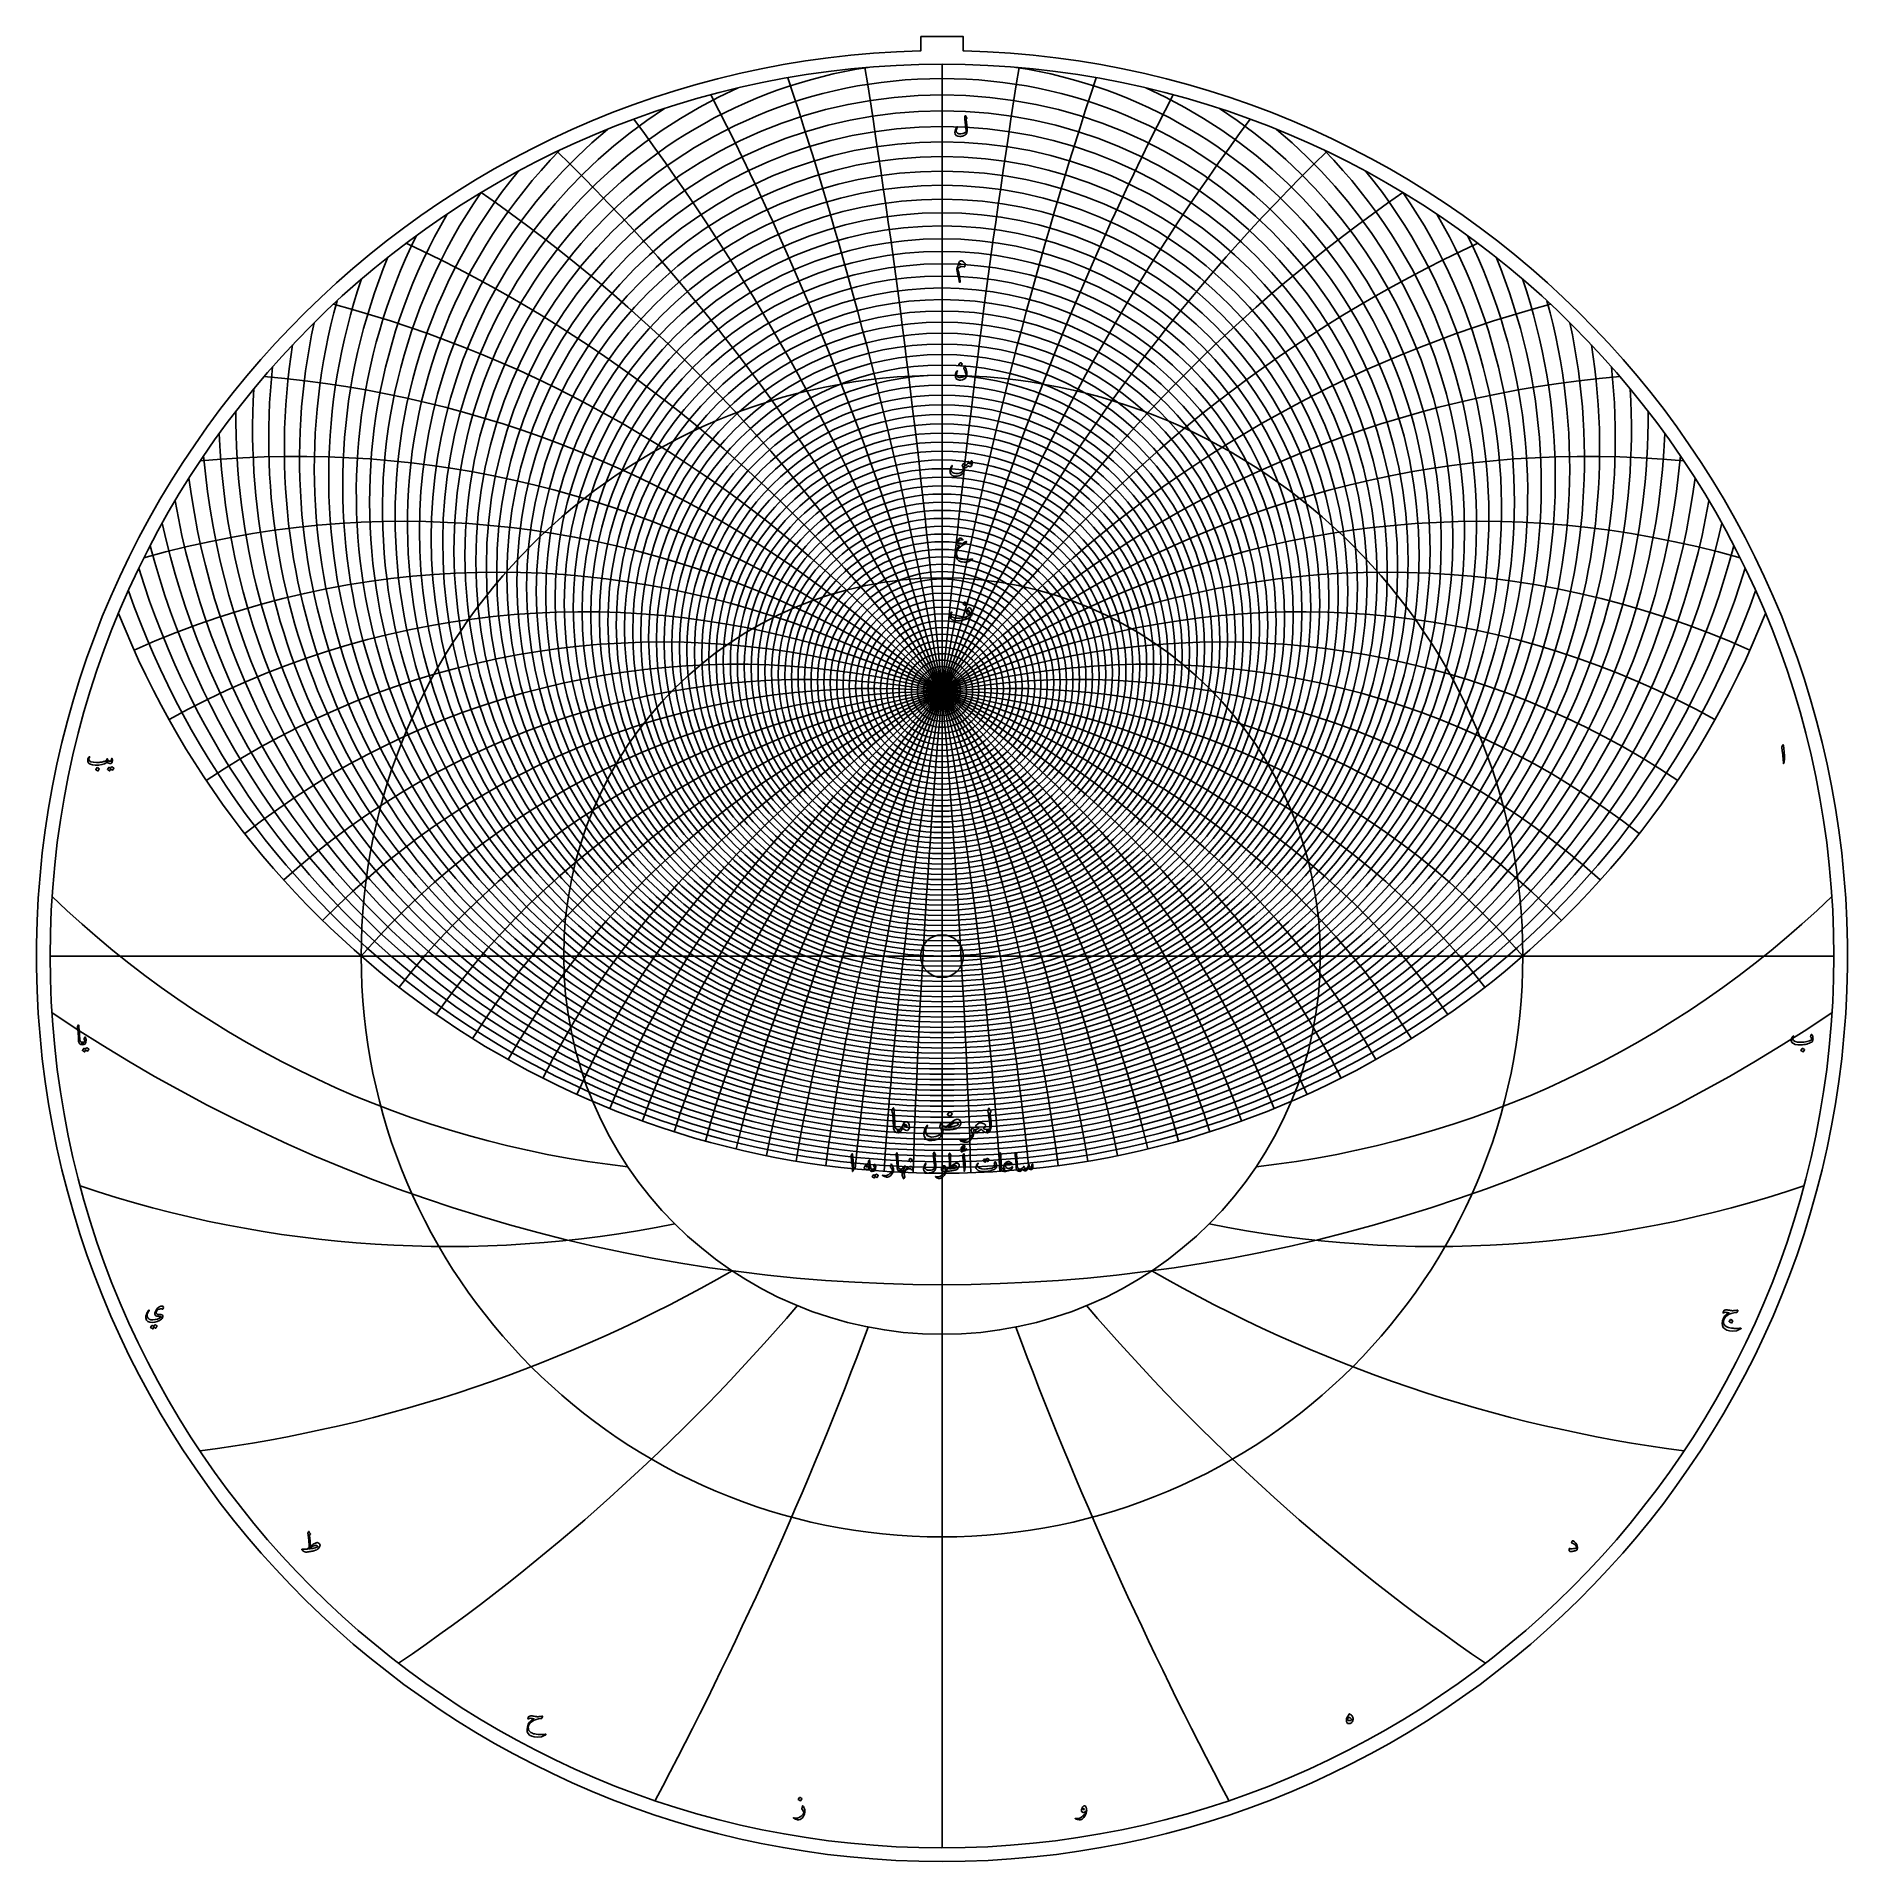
# Model space of a CAD drawing. Header units: millimetres. Extents: x -256 to 256, y -256 to 260.
import ezdxf

# ---------------------------------------------------------------- set-up
doc = ezdxf.new("R2010")
doc.units = ezdxf.units.MM
for name, color, linetype in [('CUT_INNER', 6, 'Continuous'), ('CUT_OUTER', 1, 'Continuous'), ('ENGRAVE', 7, 'Continuous'), ('ENGRAVE_FINE', 8, 'Continuous'), ('TEXT', 5, 'Continuous')]:
    doc.layers.add(name, color=color, linetype=linetype)

msp = doc.modelspace()

# ---------------------------------------------------------------- linework, layer by layer
at = {"layer": 'CUT_INNER'}
msp.add_circle((0, 0), 6.05, dxfattribs=at)
at = {"layer": 'CUT_OUTER'}
for points in [[(-6.28, 255.97), (-6, 255.98), (-6, 260.05)], [(-6, 260.05), (6, 260.05), (6, 255.98), (6.28, 255.97)]]:
    msp.add_lwpolyline(points, dxfattribs=at)
msp.add_arc((0, 0), 256.05, 91.4063, 88.5938, dxfattribs=at)
at = {"layer": 'ENGRAVE'}
for points in [[(0, -252.2), (0, 252.2)], [(-252.2, 0), (252.2, 0)], [(0, -252.2), (0, -106.97)]]:
    msp.add_lwpolyline(points, dxfattribs=at)
for centre, radius in [((0, 0), 252.2), ((0, 107.23), 123.04), ((0, 100.81), 109.42), ((0, 95.44), 96.87), ((0, 90.94), 85.2), ((0, 0), 164.25), ((0, 87.17), 74.24), ((0, 84.03), 63.86), ((0, 81.44), 53.96), ((0, 79.34), 44.43), ((0, 77.68), 35.2), ((0, 0), 106.97), ((0, 76.43), 26.21), ((0, 75.55), 17.38), ((0, 75.03), 8.66), ((0, 74.85), 2)]:
    msp.add_circle(centre, radius, dxfattribs=at)
for centre, radius, start, end in [((0, 114.92), 138, 98.7051, 81.2949), ((0, 124.2), 154.64, 140.8251, 39.1749), ((0, 135.49), 173.42, 161.163, 18.837), ((0, 149.4), 194.95, 176.776, 3.224), ((0, 166.79), 220.16, 189.9456, 350.0544), ((0, 188.95), 250.36, 201.5662, 338.4338), ((0, -142.78), 217.63, 41, 139), ((0, -142.78), 217.63, 41, 139), ((-58.22, 217.27), 278.52, 226.0163, 263.6842), ((58.22, 217.27), 278.52, 276.3158, 313.9837), ((-139.67, 241.91), 324.05, 251.2777, 281.4121), ((139.67, 241.91), 324.05, 258.5879, 288.7223), ((-262.03, 262.03), 405.34, 277.401, 300.0018), ((262.03, 262.03), 405.34, 239.9982, 262.599), ((-479.65, 276.93), 577.7, 304.35501, 319.42219), ((479.65, 276.93), 577.7, 220.57781, 235.64499), ((-1067.65, 286.08), 1117.45, 331.9851, 339.51868), ((1067.65, 286.08), 1117.45, 200.48132, 208.0149)]:
    msp.add_arc(centre, radius, start, end, dxfattribs=at)
at = {"layer": 'ENGRAVE_FINE'}
for centre, radius in [((0, 113.27), 134.89), ((0, 111.67), 131.84), ((0, 110.14), 128.85), ((0, 108.66), 125.92), ((0, 105.85), 120.22), ((0, 104.52), 117.45), ((0, 103.24), 114.73), ((0, 102), 112.05), ((0, 99.66), 106.83), ((0, 98.55), 104.28), ((0, 97.48), 101.78), ((0, 96.44), 99.31), ((0, 94.47), 94.47), ((0, 93.54), 92.11), ((0, 92.64), 89.78), ((0, 91.77), 87.47), ((0, 90.13), 82.96), ((0, 89.35), 80.74), ((0, 88.59), 78.55), ((0, 87.87), 76.38), ((0, 86.49), 72.12), ((0, 85.84), 70.03), ((0, 85.21), 67.95), ((0, 84.61), 65.9), ((0, 83.47), 61.85), ((0, 82.93), 59.85), ((0, 82.42), 57.87), ((0, 81.92), 55.9), ((0, 80.98), 52.02), ((0, 80.55), 50.1), ((0, 80.13), 48.2), ((0, 79.73), 46.31), ((0, 78.98), 42.56), ((0, 78.63), 40.71), ((0, 78.3), 38.86), ((0, 77.98), 37.03), ((0, 77.4), 33.39), ((0, 77.13), 31.58), ((0, 76.88), 29.78), ((0, 76.65), 27.99), ((0, 76.22), 24.43), ((0, 76.03), 22.66), ((0, 75.85), 20.9), ((0, 75.69), 19.14), ((0, 75.41), 15.63), ((0, 75.3), 13.88), ((0, 75.19), 12.14), ((0, 75.1), 10.4), ((0, 74.96), 6.93), ((0, 74.92), 5.2), ((0, 74.88), 3.46), ((0, 74.86), 1.73)]:
    msp.add_circle(centre, radius, dxfattribs=at)
for centre, radius, start, end in [((-1234.26, -142.78), 1253.3, 3.74703, 18.18737), ((-1234.26, -142.78), 1253.3, 3.74703, 18.18737), ((-2487.57, -142.78), 2497.07, 1.87044, 9.07924), ((-2487.57, -142.78), 2497.07, 1.87044, 9.07924), ((1234.26, -142.78), 1253.3, 161.81263, 176.25297), ((1234.26, -142.78), 1253.3, 161.81263, 176.25297), ((2487.57, -142.78), 2497.07, 170.92076, 178.12956), ((2487.57, -142.78), 2497.07, 170.92076, 178.12956), ((0, 116.64), 141.18, 114.0841, 65.9159), ((-812.22, -142.78), 840.87, 5.63597, 27.35342), ((-812.22, -142.78), 840.87, 5.63597, 27.35342), ((812.22, -142.78), 840.87, 152.64658, 174.36403), ((812.22, -142.78), 840.87, 152.64658, 174.36403), ((0, 118.42), 144.44, 122.9058, 57.0942), ((0, 120.27), 147.76, 129.8014, 50.1986), ((-597.94, -142.78), 636.32, 7.54364, 36.60661), ((-597.94, -142.78), 636.32, 7.54364, 36.60661), ((597.94, -142.78), 636.32, 143.39339, 172.45636), ((597.94, -142.78), 636.32, 143.39339, 172.45636), ((0, 122.2), 151.16, 135.6535, 44.3465), ((-466.72, -142.78), 514.97, 9.4766, 45.9762), ((-466.72, -142.78), 514.97, 9.4766, 45.9762), ((466.72, -142.78), 514.97, 134.0238, 170.5234), ((466.72, -142.78), 514.97, 134.0238, 170.5234), ((0, 126.28), 158.21, 145.5075, 34.4925), ((-376.95, -142.78), 435.27, 11.4418, 55.4911), ((-376.95, -142.78), 435.27, 11.4418, 55.4911), ((376.95, -142.78), 435.27, 124.5089, 168.5582), ((376.95, -142.78), 435.27, 124.5089, 168.5582), ((0, 128.45), 161.86, 149.8167, 30.1833), ((0, 130.7), 165.61, 153.8291, 26.1709), ((-310.81, -142.78), 379.43, 13.4466, 65.1788), ((-310.81, -142.78), 379.43, 13.4466, 65.1788), ((310.81, -142.78), 379.43, 114.8212, 166.5534), ((310.81, -142.78), 379.43, 114.8212, 166.5534), ((0, 133.05), 169.46, 157.5981, 22.4019), ((0, 138.04), 177.48, 164.5537, 15.4463), ((-259.37, -142.78), 338.58, 15.4987, 75.0633), ((-259.37, -142.78), 338.58, 15.4987, 75.0633), ((259.37, -142.78), 338.58, 104.9367, 164.5013), ((259.37, -142.78), 338.58, 104.9367, 164.5013), ((0, 140.7), 181.66, 167.7934, 12.2066), ((0, 143.48), 185.96, 170.9008, 9.0992), ((0, 146.38), 190.39, 173.8908, 6.1092), ((-217.63, -142.78), 307.78, 17.6067, 85.1624), ((-217.63, -142.78), 307.78, 17.6067, 85.1624), ((217.63, -142.78), 307.78, 94.8376, 162.3933), ((217.63, -142.78), 307.78, 94.8376, 162.3933), ((0, 152.57), 199.67, 179.5668, 0.4332), ((0, 155.88), 204.53, 182.2721, 357.7279), ((-182.62, -142.78), 284.1, 19.7797, 95.4824), ((-182.62, -142.78), 284.1, 19.7797, 95.4824), ((0, 159.35), 209.56, 184.8995, 355.1005), ((182.62, -142.78), 284.1, 84.5176, 160.2203), ((182.62, -142.78), 284.1, 84.5176, 160.2203), ((0, 162.98), 214.77, 187.4554, 352.5446), ((-152.39, -142.78), 265.68, 22.0278, 106.0112), ((-152.39, -142.78), 265.68, 22.0278, 106.0112), ((0, 170.79), 225.75, 192.3751, 347.6249), ((152.39, -142.78), 265.68, 73.9888, 157.9722), ((152.39, -142.78), 265.68, 73.9888, 157.9722), ((0, 174.99), 231.54, 194.7482, 345.2518), ((-125.65, -142.78), 251.3, 24.3622, 114.1468), ((-125.65, -142.78), 251.3, 24.3622, 114.1468), ((0, 179.4), 237.57, 197.0688, 342.9312), ((125.65, -142.78), 251.3, 65.8532, 155.6378), ((125.65, -142.78), 251.3, 65.8532, 155.6378), ((0, 184.05), 243.83, 199.3405, 340.6595), ((-101.48, -142.78), 240.13, 26.7954, 119.1842), ((-101.48, -142.78), 240.13, 26.7954, 119.1842), ((101.48, -142.78), 240.13, 60.8158, 153.2046), ((101.48, -142.78), 240.13, 60.8158, 153.2046), ((-79.21, -142.78), 231.6, 29.3412, 123.7989), ((-79.21, -142.78), 231.6, 29.3412, 123.7989), ((79.21, -142.78), 231.6, 56.2011, 150.6588), ((79.21, -142.78), 231.6, 56.2011, 150.6588), ((-58.31, -142.78), 225.31, 32.0155, 128.0441), ((-58.31, -142.78), 225.31, 32.0155, 128.0441), ((-38.37, -142.78), 220.99, 34.836, 131.9666), ((-38.37, -142.78), 220.99, 34.836, 131.9666), ((38.37, -142.78), 220.99, 48.0334, 145.164), ((38.37, -142.78), 220.99, 48.0334, 145.164), ((58.31, -142.78), 225.31, 51.9559, 147.9845), ((58.31, -142.78), 225.31, 51.9559, 147.9845), ((-19.04, -142.78), 218.47, 37.8231, 135.6068), ((-19.04, -142.78), 218.47, 37.8231, 135.6068), ((19.04, -142.78), 218.47, 44.3932, 142.1769), ((19.04, -142.78), 218.47, 44.3932, 142.1769), ((0, 357.19), 450.12, 236.0019, 303.9981)]:
    msp.add_arc(centre, radius, start, end, dxfattribs=at)
at = {"layer": 'TEXT'}
for points in [[(6.57, 237.62), (6.58, 237.64), (6.6, 237.66), (6.62, 237.67), (6.64, 237.67), (6.67, 237.67), (6.69, 237.66), (6.7, 237.63), (6.72, 237.61), (6.78, 237.44), (6.86, 237.3), (6.93, 237.17), (7.01, 237.08), (7.04, 237.04), (7.05, 237), (7.04, 236.95), (7.01, 236.9), (6.99, 236.88), (6.97, 236.85), (6.96, 236.83), (6.94, 236.81), (6.93, 236.79), (6.92, 236.77), (6.9, 236.75), (6.89, 236.74), (6.87, 236.71), (6.86, 236.67), (6.85, 236.63), (6.85, 236.59), (6.86, 236.46), (6.87, 236.33), (6.88, 236.18), (6.9, 236.02), (6.92, 235.85), (6.94, 235.67), (6.96, 235.47), (6.99, 235.27), (7.01, 235.06), (7.04, 234.87), (7.06, 234.69), (7.08, 234.52), (7.09, 234.37), (7.1, 234.22), (7.12, 234.09), (7.12, 233.97), (7.13, 233.61), (7.1, 233.27), (7.04, 232.94), (6.93, 232.64), (6.82, 232.46), (6.66, 232.3), (6.44, 232.15), (6.17, 232.01), (5.87, 231.9), (5.59, 231.82), (5.32, 231.77), (5.08, 231.76), (4.46, 231.84), (4.02, 232.07), (3.76, 232.45), (3.67, 232.98), (3.7, 233.37), (3.8, 233.75), (3.98, 234.13), (4.22, 234.49), (4.24, 234.51), (4.26, 234.53), (4.28, 234.53), (4.3, 234.53), (4.32, 234.52), (4.34, 234.51), (4.35, 234.49), (4.36, 234.48), (4.36, 234.45), (4.36, 234.43), (4.36, 234.41), (4.34, 234.38), (4.18, 234.06), (4.06, 233.78), (4, 233.55), (3.99, 233.37), (4.11, 232.99), (4.37, 232.72), (4.77, 232.56), (5.32, 232.53), (5.81, 232.58), (6.22, 232.7), (6.56, 232.89), (6.83, 233.16), (6.83, 233.28), (6.82, 233.43), (6.8, 233.6), (6.79, 233.79), (6.76, 234), (6.74, 234.24), (6.7, 234.5), (6.67, 234.78), (6.63, 235.06), (6.6, 235.35), (6.57, 235.63), (6.54, 235.9), (6.51, 236.17), (6.48, 236.44), (6.46, 236.7), (6.44, 236.95), (6.41, 237.2), (6.41, 237.23), (6.42, 237.25), (6.42, 237.28), (6.43, 237.3)], [(4.51, 195.18), (4.53, 195.29), (4.56, 195.41), (4.58, 195.52), (4.61, 195.64), (4.65, 195.75), (4.68, 195.86), (4.73, 195.97), (4.78, 196.08), (4.88, 196.27), (4.99, 196.42), (5.11, 196.53), (5.23, 196.59), (5.41, 196.62), (5.6, 196.59), (5.82, 196.48), (6.05, 196.31), (6.12, 196.25), (6.18, 196.2), (6.24, 196.14), (6.3, 196.08), (6.36, 196.01), (6.41, 195.95), (6.47, 195.88), (6.53, 195.82), (6.55, 195.78), (6.57, 195.74), (6.58, 195.7), (6.58, 195.66), (6.56, 195.52), (6.54, 195.38), (6.51, 195.27), (6.5, 195.17), (6.48, 195.08), (6.47, 195.02), (6.45, 194.97), (6.45, 194.94), (6.42, 194.91), (6.4, 194.89), (6.36, 194.88), (6.32, 194.89), (5.76, 194.97), (5.27, 194.92), (4.86, 194.75), (4.51, 194.45), (4.49, 194.41), (4.48, 194.38), (4.47, 194.34), (4.48, 194.31), (4.61, 193.82), (4.73, 193.31), (4.85, 192.78), (4.96, 192.23), (5.08, 191.49), (5.14, 190.96), (5.11, 190.64), (5.02, 190.52), (4.98, 190.53), (4.94, 190.56), (4.92, 190.62), (4.91, 190.71), (4.89, 190.88), (4.86, 191.07), (4.83, 191.26), (4.8, 191.46), (4.76, 191.67), (4.71, 191.88), (4.66, 192.1), (4.6, 192.32), (4.42, 193.08), (4.29, 193.68), (4.23, 194.12), (4.23, 194.41), (4.25, 194.54), (4.28, 194.66), (4.31, 194.77), (4.34, 194.88), (4.38, 194.97), (4.42, 195.05), (4.47, 195.12), (4.51, 195.18)], [(4.89, 195.45), (4.96, 195.47), (5.03, 195.5), (5.1, 195.52), (5.18, 195.54), (5.26, 195.56), (5.35, 195.58), (5.43, 195.59), (5.52, 195.61), (5.4, 195.7), (5.29, 195.76), (5.2, 195.79), (5.12, 195.79), (5.04, 195.74), (4.97, 195.67), (4.92, 195.57), (4.89, 195.45)], [(6.5, 166.7), (6.56, 166.57), (6.62, 166.45), (6.68, 166.31), (6.74, 166.17), (6.79, 166.03), (6.84, 165.88), (6.88, 165.72), (6.92, 165.55), (6.96, 165.38), (6.99, 165.22), (7.01, 165.06), (7.02, 164.89), (7.02, 164.73), (7.02, 164.57), (7, 164.41), (6.98, 164.25), (6.95, 164.08), (6.9, 163.93), (6.84, 163.79), (6.76, 163.66), (6.51, 163.36), (6.19, 163.14), (5.78, 162.98), (5.29, 162.89), (4.94, 162.89), (4.63, 162.93), (4.37, 163.03), (4.14, 163.19), (3.98, 163.39), (3.86, 163.63), (3.8, 163.9), (3.79, 164.21), (3.83, 164.53), (3.92, 164.84), (4.05, 165.14), (4.23, 165.43), (4.26, 165.46), (4.29, 165.48), (4.31, 165.48), (4.34, 165.47), (4.36, 165.45), (4.37, 165.42), (4.36, 165.38), (4.33, 165.33), (4.15, 164.97), (4.06, 164.64), (4.07, 164.35), (4.16, 164.1), (4.33, 163.9), (4.57, 163.75), (4.88, 163.66), (5.25, 163.63), (5.71, 163.68), (6.12, 163.8), (6.48, 163.99), (6.79, 164.27), (6.79, 164.28), (6.8, 164.29), (6.8, 164.31), (6.8, 164.33), (6.79, 164.51), (6.75, 164.72), (6.69, 164.97), (6.59, 165.24), (6.54, 165.38), (6.49, 165.5), (6.44, 165.62), (6.39, 165.73), (6.34, 165.83), (6.29, 165.91), (6.25, 165.99), (6.21, 166.06), (6.18, 166.09), (6.17, 166.13), (6.17, 166.16), (6.18, 166.18), (6.39, 166.72), (6.41, 166.75), (6.44, 166.76), (6.47, 166.74), (6.5, 166.7)], [(5.16, 167.79), (5.17, 167.79), (5.18, 167.8), (5.2, 167.8), (5.22, 167.8), (5.36, 167.74), (5.49, 167.67), (5.62, 167.59), (5.73, 167.5), (5.75, 167.48), (5.75, 167.47), (5.75, 167.45), (5.74, 167.44), (5.4, 166.89), (5.39, 166.87), (5.37, 166.87), (5.35, 166.88), (5.33, 166.89), (5.31, 166.91), (5.27, 166.93), (5.23, 166.96), (5.17, 166.99), (5.11, 167.04), (5.02, 167.09), (4.93, 167.15), (4.82, 167.21), (4.8, 167.22), (4.8, 167.23), (4.8, 167.25), (4.8, 167.26)], [(8.28, 139.98), (8.29, 140.01), (8.31, 140.04), (8.33, 140.05), (8.35, 140.05), (8.38, 140.05), (8.41, 140.04), (8.43, 140.02), (8.45, 140), (8.49, 139.91), (8.52, 139.79), (8.54, 139.66), (8.54, 139.5), (8.53, 139.25), (8.48, 139.01), (8.4, 138.78), (8.29, 138.56), (8.25, 138.51), (8.21, 138.47), (8.16, 138.44), (8.11, 138.42), (7.94, 138.41), (7.75, 138.44), (7.54, 138.52), (7.32, 138.63), (7.14, 138.38), (6.92, 138.21), (6.67, 138.13), (6.39, 138.13), (6.38, 137.98), (6.36, 137.83), (6.35, 137.69), (6.33, 137.55), (6.3, 137.42), (6.27, 137.3), (6.24, 137.18), (6.2, 137.06), (6.11, 136.84), (5.99, 136.65), (5.84, 136.47), (5.66, 136.3), (5.24, 136.02), (4.79, 135.82), (4.32, 135.71), (3.83, 135.68), (3.27, 135.75), (2.83, 135.95), (2.5, 136.27), (2.29, 136.72), (2.27, 136.88), (2.26, 137.06), (2.28, 137.28), (2.32, 137.53), (2.39, 137.8), (2.49, 138.08), (2.61, 138.37), (2.77, 138.68), (2.78, 138.69), (2.79, 138.71), (2.81, 138.72), (2.83, 138.72), (2.85, 138.72), (2.87, 138.71), (2.88, 138.7), (2.9, 138.69), (2.9, 138.67), (2.91, 138.65), (2.9, 138.63), (2.9, 138.61), (2.7, 138.21), (2.58, 137.88), (2.52, 137.62), (2.53, 137.43), (2.72, 137.01), (3, 136.71), (3.4, 136.52), (3.9, 136.45), (4.6, 136.49), (5.19, 136.67), (5.67, 136.98), (6.05, 137.42), (6.04, 137.71), (6, 138.02), (5.9, 138.34), (5.76, 138.68), (5.75, 138.72), (5.74, 138.75), (5.73, 138.78), (5.74, 138.8), (5.78, 138.88), (5.82, 138.96), (5.85, 139.03), (5.89, 139.09), (5.92, 139.15), (5.95, 139.21), (5.98, 139.25), (6, 139.29), (6.02, 139.31), (6.03, 139.32), (6.05, 139.31), (6.07, 139.3), (6.08, 139.29), (6.09, 139.27), (6.11, 139.25), (6.13, 139.23), (6.15, 139.2), (6.17, 139.16), (6.2, 139.12), (6.23, 139.07), (6.28, 138.98), (6.33, 138.91), (6.37, 138.87), (6.4, 138.85), (6.59, 138.83), (6.78, 138.87), (6.97, 138.95), (7.16, 139.07), (7.22, 139.16), (7.29, 139.3), (7.36, 139.49), (7.42, 139.74), (7.43, 139.77), (7.44, 139.79), (7.46, 139.8), (7.48, 139.82), (7.5, 139.82), (7.52, 139.83), (7.54, 139.82), (7.56, 139.82), (7.59, 139.77), (7.6, 139.68), (7.59, 139.56), (7.57, 139.39), (7.72, 139.3), (7.87, 139.25), (8.04, 139.22), (8.22, 139.22), (8.21, 139.27), (8.21, 139.32), (8.2, 139.35), (8.18, 139.37), (8.16, 139.39), (8.15, 139.42), (8.15, 139.44), (8.15, 139.46)], [(5.02, 118.17), (5.13, 118.2), (5.25, 118.2), (5.39, 118.16), (5.53, 118.09), (5.6, 118.05), (5.67, 118.01), (5.73, 117.96), (5.79, 117.92), (5.84, 117.87), (5.88, 117.83), (5.92, 117.78), (5.95, 117.74), (5.97, 117.7), (5.96, 117.67), (5.93, 117.66), (5.86, 117.67), (5.42, 117.7), (5.02, 117.6), (4.65, 117.38), (4.31, 117.04), (4.3, 117.02), (4.3, 117), (4.31, 116.97), (4.33, 116.95), (4.6, 116.75), (4.88, 116.62), (5.19, 116.55), (5.52, 116.56), (5.58, 116.57), (5.66, 116.6), (5.75, 116.64), (5.86, 116.7), (6.07, 116.82), (6.25, 116.93), (6.4, 117.03), (6.53, 117.11), (6.64, 117.17), (6.72, 117.22), (6.79, 117.26), (6.82, 117.28), (6.88, 117.3), (6.9, 117.28), (6.91, 117.24), (6.89, 117.16), (6.81, 116.95), (6.74, 116.8), (6.68, 116.7), (6.63, 116.65), (6.48, 116.58), (6.33, 116.5), (6.16, 116.4), (5.98, 116.3), (5.8, 116.18), (5.61, 116.05), (5.41, 115.92), (5.2, 115.77), (4.78, 115.39), (4.46, 114.95), (4.24, 114.45), (4.12, 113.89), (4.12, 113.58), (4.17, 113.29), (4.27, 113.03), (4.43, 112.78), (4.82, 112.46), (5.4, 112.23), (6.17, 112.12), (7.12, 112.1), (7.27, 112.11), (7.43, 112.12), (7.6, 112.14), (7.78, 112.16), (7.97, 112.18), (8.17, 112.21), (8.38, 112.24), (8.61, 112.28), (8.65, 112.29), (8.68, 112.28), (8.69, 112.27), (8.7, 112.26), (8.67, 112.19), (8.52, 112.07), (8.27, 111.92), (7.91, 111.74), (7.69, 111.63), (7.5, 111.56), (7.34, 111.51), (7.2, 111.48), (6.69, 111.44), (6.23, 111.44), (5.81, 111.47), (5.44, 111.53), (4.75, 111.79), (4.26, 112.2), (3.98, 112.77), (3.9, 113.49), (3.99, 114.25), (4.18, 114.92), (4.47, 115.51), (4.88, 116), (4.62, 116.11), (4.4, 116.23), (4.24, 116.35), (4.12, 116.48), (4.09, 116.53), (4.07, 116.58), (4.06, 116.64), (4.06, 116.7), (4.08, 116.87), (4.12, 117.03), (4.17, 117.18), (4.24, 117.33), (4.41, 117.61), (4.6, 117.85), (4.8, 118.03), (5.02, 118.17)], [(7.61, 98.54), (7.75, 98.55), (7.9, 98.49), (8.04, 98.37), (8.18, 98.18), (8.31, 97.94), (8.41, 97.64), (8.47, 97.3), (8.51, 96.92), (8.51, 96.78), (8.5, 96.65), (8.48, 96.53), (8.44, 96.42), (8.31, 96.2), (8.12, 95.99), (7.87, 95.79), (7.54, 95.6), (7.36, 95.51), (7.18, 95.43), (6.98, 95.35), (6.79, 95.27), (6.58, 95.21), (6.37, 95.14), (6.15, 95.08), (5.93, 95.03), (5.7, 94.98), (5.48, 94.94), (5.26, 94.9), (5.05, 94.87), (4.84, 94.85), (4.64, 94.83), (4.44, 94.82), (4.25, 94.82), (3.44, 94.89), (2.84, 95.1), (2.46, 95.46), (2.3, 95.96), (2.29, 96.08), (2.3, 96.21), (2.32, 96.36), (2.35, 96.53), (2.4, 96.71), (2.47, 96.89), (2.55, 97.06), (2.66, 97.22), (2.68, 97.24), (2.69, 97.26), (2.72, 97.26), (2.74, 97.27), (2.76, 97.26), (2.78, 97.25), (2.8, 97.24), (2.81, 97.22), (2.81, 97.19), (2.81, 97.17), (2.8, 97.15), (2.79, 97.13), (2.59, 96.74), (2.53, 96.41), (2.59, 96.14), (2.79, 95.92), (3.22, 95.7), (3.77, 95.56), (4.42, 95.52), (5.18, 95.58), (5.51, 95.62), (5.85, 95.69), (6.18, 95.77), (6.52, 95.87), (6.85, 95.98), (7.19, 96.11), (7.52, 96.25), (7.86, 96.42), (8.03, 96.52), (8.17, 96.63), (8.26, 96.75), (8.31, 96.87), (8.28, 96.96), (8.24, 97.04), (8.19, 97.11), (8.12, 97.18), (8.11, 97.18), (8.1, 97.18), (8.09, 97.16), (8.07, 97.14), (7.97, 96.97), (7.85, 96.85), (7.72, 96.76), (7.58, 96.72), (7.32, 96.72), (7.12, 96.79), (6.98, 96.95), (6.9, 97.19), (6.9, 97.39), (6.97, 97.65), (7.11, 97.95), (7.31, 98.3), (7.38, 98.38), (7.45, 98.45), (7.53, 98.5), (7.61, 98.54)], [(6.33, 100.09), (6.33, 100.1), (6.35, 100.1), (6.36, 100.11), (6.38, 100.1), (6.52, 100.05), (6.66, 99.98), (6.78, 99.89), (6.9, 99.8), (6.91, 99.78), (6.92, 99.77), (6.91, 99.76), (6.91, 99.74), (6.56, 99.19), (6.55, 99.18), (6.54, 99.17), (6.52, 99.18), (6.49, 99.2), (6.47, 99.21), (6.44, 99.23), (6.4, 99.26), (6.34, 99.3), (6.27, 99.34), (6.19, 99.39), (6.09, 99.45), (5.98, 99.52), (5.97, 99.53), (5.96, 99.54), (5.96, 99.55), (5.97, 99.56)], [(7.69, 97.51), (7.72, 97.55), (7.72, 97.58), (7.71, 97.61), (7.68, 97.64), (7.56, 97.72), (7.45, 97.74), (7.36, 97.7), (7.28, 97.6), (7.27, 97.57), (7.26, 97.54), (7.27, 97.52), (7.28, 97.5), (7.39, 97.43), (7.49, 97.42), (7.59, 97.44), (7.69, 97.51)], [(237.72, 59.61), (237.79, 59.76), (237.85, 59.81), (237.9, 59.77), (237.93, 59.63), (238.1, 57.73), (238.21, 56.57), (238.23, 55.64), (238.18, 54.94), (238.03, 54.48), (238.01, 54.44), (237.99, 54.42), (237.97, 54.42), (237.95, 54.44), (237.94, 54.46), (237.93, 54.49), (237.92, 54.52), (237.92, 54.57), (237.92, 54.9), (237.9, 55.26), (237.87, 55.63), (237.83, 56.03), (237.82, 56.13), (237.78, 56.41), (237.73, 56.87), (237.66, 57.5), (237.49, 58.9), (237.49, 58.98), (237.49, 59.05), (237.5, 59.11), (237.52, 59.17)], [(-235.97, 55.45), (-235.97, 55.45), (-235.96, 55.44), (-235.95, 55.44), (-235.95, 55.43), (-235.94, 55.43), (-235.94, 55.42), (-235.93, 55.42), (-235.92, 55.41), (-235.86, 55.34), (-235.83, 55.23), (-235.85, 55.1), (-235.9, 54.93), (-235.94, 54.83), (-235.99, 54.77), (-236.04, 54.74), (-236.09, 54.75), (-236.12, 54.76), (-236.14, 54.77), (-236.15, 54.77), (-236.17, 54.76), (-236.8, 54.41), (-237.56, 54.17), (-238.44, 54.03), (-239.45, 53.99), (-240.26, 54.06), (-240.88, 54.24), (-241.29, 54.54), (-241.51, 54.96), (-241.54, 55.16), (-241.55, 55.36), (-241.53, 55.55), (-241.49, 55.75), (-241.43, 55.93), (-241.35, 56.09), (-241.26, 56.23), (-241.15, 56.36), (-241.13, 56.38), (-241.11, 56.39), (-241.09, 56.39), (-241.07, 56.39), (-241.05, 56.38), (-241.03, 56.37), (-241.02, 56.36), (-241.01, 56.34), (-241, 56.32), (-241.01, 56.3), (-241.01, 56.28), (-241.03, 56.25), (-241.14, 56.08), (-241.22, 55.92), (-241.25, 55.76), (-241.25, 55.61), (-241.06, 55.23), (-240.64, 54.95), (-239.96, 54.79), (-239.05, 54.73), (-238.8, 54.73), (-238.55, 54.74), (-238.3, 54.76), (-238.05, 54.79), (-237.8, 54.83), (-237.55, 54.87), (-237.31, 54.92), (-237.07, 54.98), (-236.84, 55.04), (-236.65, 55.11), (-236.51, 55.17), (-236.4, 55.24), (-236.36, 55.28), (-236.32, 55.32), (-236.29, 55.37), (-236.26, 55.43), (-236.23, 55.49), (-236.2, 55.56), (-236.17, 55.64), (-236.15, 55.72), (-236.13, 55.75), (-236.12, 55.77), (-236.1, 55.78), (-236.07, 55.8), (-236.04, 55.8), (-236.01, 55.8), (-235.98, 55.79), (-235.96, 55.77), (-235.94, 55.75), (-235.93, 55.72), (-235.92, 55.68), (-235.93, 55.64)], [(-238.91, 53.3), (-238.9, 53.31), (-238.89, 53.31), (-238.87, 53.31), (-238.85, 53.31), (-238.7, 53.25), (-238.55, 53.18), (-238.42, 53.09), (-238.3, 52.99), (-238.29, 52.97), (-238.28, 52.96), (-238.28, 52.94), (-238.29, 52.93), (-238.65, 52.34), (-238.67, 52.32), (-238.68, 52.32), (-238.71, 52.33), (-238.73, 52.34), (-238.75, 52.36), (-238.79, 52.38), (-238.83, 52.41), (-238.89, 52.45), (-238.97, 52.5), (-239.05, 52.55), (-239.16, 52.62), (-239.27, 52.69), (-239.29, 52.7), (-239.3, 52.71), (-239.3, 52.72), (-239.29, 52.73)], [(-236.21, 54.83), (-236.29, 54.91), (-236.33, 55.01), (-236.34, 55.13), (-236.3, 55.27), (-236.22, 55.4), (-236.14, 55.47), (-236.08, 55.5), (-236.01, 55.48), (-235.72, 55.29), (-235.43, 55.15), (-235.14, 55.08), (-234.85, 55.05), (-234.84, 55.06), (-234.83, 55.06), (-234.83, 55.07), (-234.83, 55.09), (-234.84, 55.11), (-234.86, 55.15), (-234.89, 55.2), (-234.95, 55.26), (-234.95, 55.28), (-234.96, 55.3), (-234.96, 55.32), (-234.96, 55.34), (-234.77, 55.88), (-234.77, 55.9), (-234.76, 55.91), (-234.74, 55.92), (-234.73, 55.92), (-234.71, 55.92), (-234.7, 55.91), (-234.69, 55.9), (-234.68, 55.88), (-234.62, 55.71), (-234.59, 55.54), (-234.58, 55.36), (-234.59, 55.19), (-234.63, 54.98), (-234.68, 54.81), (-234.74, 54.68), (-234.82, 54.58), (-234.88, 54.53), (-234.94, 54.49), (-234.99, 54.47), (-235.03, 54.46), (-235.29, 54.45), (-235.57, 54.51), (-235.88, 54.64), (-236.21, 54.83)], [(-234.83, 53.51), (-234.82, 53.52), (-234.81, 53.53), (-234.79, 53.53), (-234.77, 53.53), (-234.69, 53.5), (-234.62, 53.47), (-234.55, 53.44), (-234.48, 53.4), (-234.41, 53.36), (-234.34, 53.31), (-234.28, 53.26), (-234.22, 53.21), (-234.21, 53.2), (-234.2, 53.18), (-234.2, 53.16), (-234.21, 53.14), (-234.58, 52.55), (-234.59, 52.55), (-234.61, 52.55), (-234.63, 52.55), (-234.65, 52.57), (-234.67, 52.58), (-234.7, 52.6), (-234.73, 52.63), (-234.78, 52.66), (-234.84, 52.69), (-234.91, 52.74), (-235, 52.79), (-235.09, 52.84), (-235.39, 52.38), (-235.4, 52.37), (-235.42, 52.37), (-235.44, 52.37), (-235.46, 52.39), (-235.49, 52.41), (-235.52, 52.43), (-235.57, 52.46), (-235.63, 52.5), (-235.7, 52.55), (-235.79, 52.6), (-235.89, 52.66), (-236.01, 52.73), (-236.02, 52.74), (-236.02, 52.76), (-236.02, 52.77), (-236.01, 52.78), (-235.63, 53.34), (-235.62, 53.35), (-235.61, 53.36), (-235.59, 53.36), (-235.57, 53.36), (-235.51, 53.34), (-235.44, 53.31), (-235.38, 53.29), (-235.32, 53.25), (-235.27, 53.22), (-235.21, 53.18), (-235.16, 53.15), (-235.11, 53.1)], [(-244.22, -19.49), (-244.21, -19.47), (-244.19, -19.46), (-244.18, -19.45), (-244.17, -19.45), (-244.15, -19.46), (-244.13, -19.49), (-244.12, -19.54), (-244.1, -19.61), (-244.04, -20.19), (-243.99, -20.72), (-243.95, -21.21), (-243.92, -21.66), (-243.9, -22.05), (-243.88, -22.39), (-243.87, -22.69), (-243.85, -22.96), (-243.84, -23.18), (-243.83, -23.36), (-243.82, -23.51), (-243.82, -23.61), (-243.75, -23.93), (-243.6, -24.16), (-243.36, -24.31), (-243.04, -24.37), (-242.96, -24.4), (-242.9, -24.45), (-242.87, -24.53), (-242.88, -24.65), (-242.92, -24.83), (-242.96, -24.96), (-243, -25.04), (-243.04, -25.07), (-243.49, -25.01), (-243.82, -24.83), (-244.03, -24.54), (-244.13, -24.12), (-244.14, -23.93), (-244.16, -23.73), (-244.17, -23.53), (-244.18, -23.33), (-244.19, -23.13), (-244.2, -22.93), (-244.21, -22.73), (-244.21, -22.53), (-244.23, -22.15), (-244.25, -21.8), (-244.27, -21.49), (-244.31, -21.22), (-244.34, -20.97), (-244.39, -20.69), (-244.44, -20.4), (-244.49, -20.09), (-244.5, -20.04), (-244.5, -19.98), (-244.49, -19.94), (-244.47, -19.9)], [(-242.58, -23.44), (-242.36, -22.96), (-242.33, -22.9), (-242.3, -22.88), (-242.26, -22.9), (-242.22, -22.95), (-242.15, -23.09), (-242.1, -23.25), (-242.06, -23.41), (-242.04, -23.57), (-242.03, -23.74), (-242.04, -23.92), (-242.07, -24.11), (-242.11, -24.31), (-242.24, -24.64), (-242.43, -24.88), (-242.7, -25.02), (-243.04, -25.07), (-243.08, -25.04), (-243.12, -24.97), (-243.16, -24.85), (-243.21, -24.67), (-243.22, -24.58), (-243.22, -24.51), (-243.2, -24.45), (-243.17, -24.4), (-243.14, -24.39), (-243.11, -24.38), (-243.08, -24.37), (-243.04, -24.37), (-242.83, -24.37), (-242.64, -24.32), (-242.49, -24.24), (-242.36, -24.12), (-242.35, -24.12), (-242.35, -24.1), (-242.35, -24.09), (-242.36, -24.07), (-242.39, -23.96), (-242.43, -23.85), (-242.49, -23.74), (-242.56, -23.62), (-242.59, -23.58), (-242.6, -23.53), (-242.6, -23.48), (-242.58, -23.44)], [(245.97, -22.19), (246.02, -22.25), (246.07, -22.33), (246.11, -22.41), (246.15, -22.49), (246.18, -22.58), (246.21, -22.68), (246.24, -22.78), (246.26, -22.89), (246.29, -23.11), (246.3, -23.33), (246.28, -23.55), (246.25, -23.76), (246.19, -23.95), (246.12, -24.1), (246.04, -24.22), (245.94, -24.3), (245.62, -24.47), (245.28, -24.62), (244.92, -24.75), (244.54, -24.87), (244.15, -24.96), (243.73, -25.04), (243.29, -25.09), (242.84, -25.12), (241.99, -25.11), (241.29, -25), (240.74, -24.77), (240.35, -24.43), (240.18, -24.16), (240.11, -23.87), (240.12, -23.57), (240.22, -23.24), (240.26, -23.17), (240.29, -23.1), (240.34, -23.03), (240.39, -22.95), (240.44, -22.88), (240.5, -22.8), (240.57, -22.72), (240.64, -22.64), (240.66, -22.62), (240.69, -22.6), (240.71, -22.6), (240.74, -22.6), (240.76, -22.61), (240.77, -22.62), (240.79, -22.64), (240.8, -22.66), (240.8, -22.68), (240.8, -22.71), (240.79, -22.73), (240.77, -22.75), (240.71, -22.83), (240.65, -22.91), (240.59, -22.99), (240.55, -23.08), (240.52, -23.16), (240.5, -23.24), (240.5, -23.32), (240.51, -23.4), (240.75, -23.83), (241.21, -24.14), (241.87, -24.32), (242.75, -24.36), (243.24, -24.35), (243.7, -24.31), (244.14, -24.24), (244.55, -24.16), (244.95, -24.05), (245.32, -23.93), (245.67, -23.78), (246, -23.61), (245.97, -23.45), (245.89, -23.27), (245.78, -23.07), (245.63, -22.86), (245.62, -22.84), (245.62, -22.8), (245.63, -22.75), (245.64, -22.68), (245.65, -22.67), (245.65, -22.66), (245.65, -22.66), (245.65, -22.65), (245.67, -22.55), (245.71, -22.44), (245.76, -22.32), (245.82, -22.19), (245.85, -22.15), (245.88, -22.13), (245.92, -22.15), (245.97, -22.19)], [(-241.89, -25.94), (-241.88, -25.93), (-241.87, -25.93), (-241.85, -25.93), (-241.83, -25.93), (-241.75, -25.96), (-241.68, -25.99), (-241.61, -26.02), (-241.54, -26.06), (-241.47, -26.1), (-241.41, -26.14), (-241.34, -26.19), (-241.28, -26.25), (-241.27, -26.26), (-241.26, -26.28), (-241.26, -26.3), (-241.27, -26.32), (-241.64, -26.9), (-241.65, -26.91), (-241.67, -26.91), (-241.69, -26.9), (-241.71, -26.89), (-241.73, -26.87), (-241.76, -26.85), (-241.8, -26.83), (-241.84, -26.8), (-241.9, -26.76), (-241.98, -26.72), (-242.06, -26.67), (-242.15, -26.62), (-242.45, -27.07), (-242.46, -27.09), (-242.48, -27.09), (-242.5, -27.08), (-242.53, -27.07), (-242.55, -27.05), (-242.58, -27.03), (-242.63, -27), (-242.69, -26.96), (-242.76, -26.91), (-242.85, -26.86), (-242.95, -26.8), (-243.07, -26.73), (-243.08, -26.71), (-243.09, -26.7), (-243.08, -26.69), (-243.08, -26.68), (-242.7, -26.11), (-242.69, -26.1), (-242.67, -26.1), (-242.66, -26.1), (-242.63, -26.1), (-242.57, -26.12), (-242.51, -26.14), (-242.45, -26.17), (-242.39, -26.2), (-242.33, -26.24), (-242.27, -26.27), (-242.22, -26.31), (-242.17, -26.35)], [(243.26, -26.13), (243.27, -26.12), (243.29, -26.11), (243.31, -26.11), (243.33, -26.11), (243.48, -26.17), (243.62, -26.25), (243.75, -26.34), (243.88, -26.44), (243.89, -26.45), (243.89, -26.47), (243.89, -26.49), (243.88, -26.5), (243.52, -27.09), (243.51, -27.1), (243.49, -27.11), (243.47, -27.1), (243.44, -27.08), (243.42, -27.07), (243.39, -27.04), (243.34, -27.01), (243.28, -26.97), (243.21, -26.93), (243.12, -26.87), (243.02, -26.81), (242.9, -26.74), (242.89, -26.73), (242.88, -26.72), (242.88, -26.71), (242.89, -26.69)], [(-13.8, -42.97), (-13.78, -42.94), (-13.76, -42.92), (-13.75, -42.91), (-13.73, -42.91), (-13.71, -42.92), (-13.69, -42.96), (-13.67, -43.03), (-13.65, -43.11), (-13.57, -43.84), (-13.51, -44.51), (-13.46, -45.12), (-13.42, -45.68), (-13.4, -46.16), (-13.38, -46.59), (-13.36, -46.97), (-13.34, -47.3), (-13.32, -47.58), (-13.31, -47.81), (-13.3, -47.99), (-13.3, -48.12), (-13.21, -48.51), (-13.02, -48.8), (-12.73, -48.99), (-12.33, -49.07), (-12.22, -49.1), (-12.15, -49.16), (-12.12, -49.27), (-12.13, -49.41), (-12.17, -49.64), (-12.22, -49.81), (-12.27, -49.9), (-12.33, -49.94), (-12.89, -49.86), (-13.3, -49.64), (-13.57, -49.27), (-13.68, -48.76), (-13.7, -48.51), (-13.72, -48.26), (-13.73, -48.01), (-13.75, -47.76), (-13.76, -47.52), (-13.77, -47.26), (-13.78, -47.01), (-13.79, -46.76), (-13.81, -46.28), (-13.83, -45.85), (-13.87, -45.47), (-13.91, -45.13), (-13.95, -44.81), (-14.01, -44.47), (-14.07, -44.1), (-14.14, -43.71), (-14.15, -43.65), (-14.15, -43.58), (-14.13, -43.52), (-14.11, -43.47)], [(4.32, -46.13), (4.65, -46.18), (4.94, -46.34), (5.18, -46.61), (5.36, -46.99), (5.38, -47.13), (5.37, -47.29), (5.31, -47.47), (5.23, -47.66), (5.12, -47.85), (5.03, -48.01), (4.95, -48.13), (4.88, -48.22), (4.45, -48.57), (3.88, -48.84), (3.16, -49.04), (2.28, -49.15), (1.76, -49.18), (1.26, -49.17), (0.78, -49.12), (0.32, -49.04), (0.21, -49.75), (0.07, -50.32), (-0.1, -50.75), (-0.3, -51.04), (-0.83, -51.49), (-1.43, -51.83), (-2.11, -52.05), (-2.85, -52.15), (-3.64, -52.12), (-4.27, -51.89), (-4.74, -51.47), (-5.05, -50.87), (-5.08, -50.77), (-5.1, -50.67), (-5.12, -50.57), (-5.13, -50.46), (-5.14, -50.35), (-5.13, -50.24), (-5.13, -50.12), (-5.11, -50), (-5.08, -49.79), (-5.03, -49.59), (-4.98, -49.38), (-4.92, -49.18), (-4.84, -48.98), (-4.76, -48.78), (-4.67, -48.59), (-4.58, -48.41), (-4.53, -48.33), (-4.49, -48.26), (-4.45, -48.19), (-4.41, -48.13), (-4.37, -48.07), (-4.33, -48.01), (-4.29, -47.96), (-4.26, -47.9), (-4.23, -47.88), (-4.21, -47.86), (-4.18, -47.85), (-4.15, -47.86), (-4.12, -47.87), (-4.1, -47.88), (-4.08, -47.9), (-4.07, -47.92), (-4.07, -47.95), (-4.07, -47.98), (-4.08, -48.01), (-4.09, -48.04), (-4.16, -48.15), (-4.23, -48.27), (-4.29, -48.39), (-4.35, -48.53), (-4.48, -48.89), (-4.56, -49.23), (-4.59, -49.54), (-4.57, -49.84), (-4.39, -50.4), (-4.06, -50.81), (-3.58, -51.07), (-2.95, -51.17), (-2.35, -51.14), (-1.76, -51.02), (-1.18, -50.82), (-0.63, -50.54), (-0.46, -50.42), (-0.32, -50.27), (-0.2, -50.1), (-0.1, -49.91), (-0.09, -49.88), (-0.08, -49.85), (-0.08, -49.81), (-0.09, -49.76), (-0.17, -49.33), (-0.28, -48.95), (-0.42, -48.62), (-0.58, -48.35), (-0.61, -48.3), (-0.63, -48.26), (-0.64, -48.22), (-0.63, -48.19), (-0.33, -47.39), (-0.29, -47.33), (-0.24, -47.31), (-0.2, -47.32), (-0.16, -47.36), (0.19, -47.97), (0.39, -48.06), (0.63, -48.13), (0.93, -48.18), (1.29, -48.2), (1.71, -47.79), (2.13, -47.41), (2.56, -47.06), (2.98, -46.74), (3.39, -46.48), (3.75, -46.29), (4.05, -46.17), (4.32, -46.13)], [(2.05, -44.12), (2.06, -44.11), (2.08, -44.1), (2.1, -44.1), (2.13, -44.1), (2.32, -44.18), (2.49, -44.27), (2.66, -44.38), (2.82, -44.51), (2.83, -44.53), (2.84, -44.55), (2.84, -44.57), (2.83, -44.59), (2.37, -45.32), (2.35, -45.34), (2.33, -45.34), (2.31, -45.33), (2.27, -45.31), (2.25, -45.29), (2.2, -45.26), (2.15, -45.22), (2.07, -45.18), (1.98, -45.12), (1.87, -45.05), (1.74, -44.97), (1.6, -44.89), (1.58, -44.87), (1.57, -44.86), (1.57, -44.84), (1.58, -44.83)], [(13.01, -43.55), (13.07, -43.39), (13.12, -43.27), (13.16, -43.17), (13.18, -43.11), (13.2, -43.08), (13.22, -43.05), (13.25, -43.03), (13.28, -43.03), (13.31, -43.03), (13.34, -43.05), (13.37, -43.08), (13.38, -43.12), (13.46, -43.33), (13.56, -43.52), (13.67, -43.68), (13.8, -43.83), (13.84, -43.88), (13.85, -43.93), (13.83, -43.99), (13.79, -44.05), (13.58, -44.35), (13.59, -44.49), (13.61, -44.62), (13.62, -44.75), (13.64, -44.88), (13.65, -45), (13.66, -45.12), (13.68, -45.24), (13.69, -45.36), (13.83, -46.45), (13.91, -47.3), (13.94, -47.91), (13.92, -48.28), (13.73, -48.96), (13.5, -49.47), (13.2, -49.79), (12.85, -49.94), (12.84, -49.94), (12.83, -49.94), (12.82, -49.94), (12.81, -49.94), (12.76, -49.88), (12.72, -49.76), (12.7, -49.56), (12.71, -49.3), (12.72, -49.2), (12.74, -49.13), (12.79, -49.08), (12.85, -49.07), (13.1, -49.02), (13.3, -48.93), (13.46, -48.8), (13.59, -48.63), (13.58, -48.43), (13.56, -48.2), (13.54, -47.94), (13.51, -47.65), (13.48, -47.34), (13.44, -47), (13.4, -46.64), (13.35, -46.25), (13.3, -45.87), (13.26, -45.52), (13.22, -45.22), (13.18, -44.95), (13.15, -44.73), (13.12, -44.54), (13.11, -44.39), (13.09, -44.28), (13, -43.72), (12.99, -43.67), (12.99, -43.62), (13, -43.58), (13.01, -43.55)], [(-10.07, -46.86), (-9.77, -46.97), (-9.52, -47.27), (-9.32, -47.77), (-9.17, -48.47), (-9.17, -48.52), (-9.17, -48.56), (-9.18, -48.6), (-9.2, -48.63), (-9.74, -49.3), (-9.77, -49.34), (-9.82, -49.36), (-9.86, -49.37), (-9.92, -49.37), (-10.28, -49.24), (-10.62, -49.09), (-10.94, -48.89), (-11.24, -48.67), (-11.47, -49.22), (-11.74, -49.62), (-12.02, -49.86), (-12.33, -49.94), (-12.36, -49.92), (-12.4, -49.89), (-12.44, -49.82), (-12.47, -49.73), (-12.53, -49.51), (-12.55, -49.34), (-12.54, -49.2), (-12.48, -49.11), (-12.45, -49.09), (-12.42, -49.08), (-12.38, -49.07), (-12.33, -49.07), (-12.11, -49.03), (-11.89, -48.93), (-11.68, -48.76), (-11.48, -48.52), (-11.39, -48.39), (-11.25, -48.17), (-11.07, -47.86), (-10.85, -47.46), (-10.67, -47.2), (-10.49, -47.01), (-10.29, -46.9), (-10.07, -46.86)], [(-10.77, -47.81), (-10.59, -47.96), (-10.38, -48.08), (-10.15, -48.18), (-9.9, -48.25), (-9.91, -48.06), (-9.97, -47.91), (-10.05, -47.79), (-10.18, -47.7), (-10.33, -47.66), (-10.47, -47.66), (-10.62, -47.71), (-10.77, -47.81)], [(4.79, -47.57), (4.49, -47.34), (4.18, -47.2), (3.86, -47.16), (3.52, -47.2), (3.16, -47.33), (2.74, -47.54), (2.27, -47.84), (1.74, -48.21), (2.7, -48.22), (3.52, -48.11), (4.22, -47.89), (4.79, -47.57)], [(8.22, -49.34), (8.52, -48.56), (8.55, -48.5), (8.58, -48.47), (8.61, -48.47), (8.64, -48.5), (8.72, -48.64), (8.8, -48.76), (8.88, -48.85), (8.95, -48.93), (9.03, -48.99), (9.12, -49.03), (9.22, -49.06), (9.32, -49.07), (9.42, -49.09), (9.49, -49.17), (9.54, -49.31), (9.55, -49.49), (9.54, -49.68), (9.49, -49.82), (9.42, -49.9), (9.32, -49.94), (9.24, -49.94), (9.16, -49.94), (9.08, -49.94), (9, -49.94), (8.99, -49.94), (8.97, -49.95), (8.96, -49.97), (8.95, -50), (8.9, -50.45), (8.77, -50.9), (8.57, -51.33), (8.29, -51.75), (7.98, -52.11), (7.69, -52.38), (7.4, -52.55), (7.12, -52.63), (6.86, -52.65), (6.62, -52.65), (6.41, -52.63), (6.21, -52.6), (6.12, -52.57), (6.02, -52.54), (5.91, -52.5), (5.79, -52.46), (5.67, -52.42), (5.54, -52.36), (5.41, -52.3), (5.27, -52.23), (5.24, -52.21), (5.21, -52.2), (5.2, -52.18), (5.19, -52.15), (5.18, -52.12), (5.18, -52.1), (5.19, -52.08), (5.21, -52.07), (5.23, -52.05), (5.25, -52.05), (5.28, -52.05), (5.3, -52.06), (5.61, -52.12), (5.89, -52.15), (6.16, -52.15), (6.41, -52.11), (6.65, -52.05), (6.89, -51.96), (7.12, -51.85), (7.35, -51.72), (7.57, -51.57), (7.79, -51.39), (8.01, -51.2), (8.22, -50.98), (8.37, -50.78), (8.5, -50.59), (8.59, -50.39), (8.65, -50.2), (8.63, -50.06), (8.56, -49.91), (8.44, -49.73), (8.25, -49.54), (8.22, -49.5), (8.21, -49.45), (8.2, -49.4), (8.22, -49.34)], [(12.85, -49.07), (12.99, -49.09), (13.09, -49.15), (13.14, -49.26), (13.14, -49.4), (13.09, -49.63), (13.03, -49.8), (12.95, -49.9), (12.85, -49.94), (12.41, -49.9), (11.96, -49.72), (11.51, -49.4), (11.06, -48.94), (10.49, -49.38), (10.01, -49.69), (9.62, -49.88), (9.31, -49.94), (9.21, -49.91), (9.12, -49.85), (9.06, -49.73), (9.01, -49.57), (9, -49.36), (9.04, -49.2), (9.15, -49.1), (9.31, -49.07), (9.46, -49.05), (9.61, -49.03), (9.75, -48.99), (9.9, -48.95), (10.04, -48.9), (10.18, -48.83), (10.32, -48.76), (10.45, -48.67), (10.28, -48.53), (10.08, -48.42), (9.84, -48.34), (9.57, -48.28), (9.55, -48.27), (9.53, -48.25), (9.52, -48.22), (9.52, -48.18), (9.57, -48.03), (9.67, -47.86), (9.82, -47.68), (10.03, -47.49), (10.45, -47.23), (10.91, -47.14), (11.39, -47.21), (11.89, -47.44), (12.11, -47.59), (12.26, -47.74), (12.34, -47.88), (12.36, -48.02), (12.3, -48.17), (12.17, -48.34), (11.97, -48.52), (11.68, -48.72), (11.88, -48.87), (12.15, -48.98), (12.47, -49.04), (12.85, -49.07)], [(-25.5, -56.02), (-25.43, -55.89), (-25.37, -55.84), (-25.33, -55.88), (-25.3, -56.01), (-25.13, -57.79), (-25.04, -58.88), (-25.01, -59.75), (-25.07, -60.4), (-25.2, -60.84), (-25.22, -60.87), (-25.25, -60.89), (-25.26, -60.89), (-25.28, -60.88), (-25.29, -60.86), (-25.3, -60.83), (-25.31, -60.8), (-25.31, -60.76), (-25.31, -60.44), (-25.32, -60.11), (-25.35, -59.76), (-25.4, -59.38), (-25.41, -59.29), (-25.43, -59.03), (-25.48, -58.6), (-25.55, -58.01), (-25.71, -56.69), (-25.71, -56.62), (-25.71, -56.56), (-25.7, -56.5), (-25.68, -56.45)], [(-12.75, -55.66), (-12.73, -55.64), (-12.72, -55.62), (-12.71, -55.62), (-12.69, -55.62), (-12.68, -55.63), (-12.66, -55.66), (-12.65, -55.7), (-12.64, -55.77), (-12.58, -56.31), (-12.53, -56.81), (-12.49, -57.27), (-12.46, -57.69), (-12.44, -58.05), (-12.43, -58.37), (-12.41, -58.66), (-12.4, -58.91), (-12.39, -59.12), (-12.38, -59.29), (-12.37, -59.42), (-12.37, -59.52), (-12.3, -59.82), (-12.16, -60.03), (-11.94, -60.17), (-11.64, -60.23), (-11.56, -60.26), (-11.51, -60.31), (-11.48, -60.39), (-11.49, -60.5), (-11.52, -60.67), (-11.56, -60.79), (-11.6, -60.86), (-11.64, -60.89), (-12.06, -60.83), (-12.37, -60.67), (-12.57, -60.39), (-12.66, -60), (-12.67, -59.82), (-12.68, -59.63), (-12.7, -59.44), (-12.71, -59.26), (-12.71, -59.07), (-12.72, -58.88), (-12.73, -58.69), (-12.74, -58.51), (-12.75, -58.15), (-12.77, -57.82), (-12.8, -57.54), (-12.82, -57.28), (-12.86, -57.04), (-12.9, -56.78), (-12.95, -56.51), (-13, -56.22), (-13.01, -56.17), (-13, -56.12), (-13, -56.08), (-12.98, -56.04)], [(-2.31, -55.49), (-2.3, -55.46), (-2.28, -55.45), (-2.26, -55.44), (-2.24, -55.44), (-2.21, -55.44), (-2.19, -55.45), (-2.18, -55.47), (-2.16, -55.5), (-2.1, -55.67), (-2.02, -55.81), (-1.95, -55.93), (-1.87, -56.03), (-1.84, -56.07), (-1.83, -56.11), (-1.84, -56.15), (-1.87, -56.21), (-1.89, -56.23), (-1.91, -56.25), (-1.92, -56.28), (-1.94, -56.3), (-1.95, -56.32), (-1.97, -56.34), (-1.98, -56.36), (-1.99, -56.37), (-2.01, -56.4), (-2.02, -56.43), (-2.03, -56.47), (-2.03, -56.52), (-2.02, -56.64), (-2.01, -56.78), (-2, -56.93), (-1.98, -57.09), (-1.96, -57.26), (-1.94, -57.44), (-1.92, -57.63), (-1.89, -57.84), (-1.87, -58.04), (-1.84, -58.24), (-1.82, -58.42), (-1.8, -58.58), (-1.79, -58.74), (-1.78, -58.88), (-1.76, -59.02), (-1.76, -59.14), (-1.75, -59.5), (-1.78, -59.84), (-1.84, -60.16), (-1.95, -60.47), (-2.06, -60.64), (-2.22, -60.81), (-2.44, -60.96), (-2.71, -61.1), (-3.01, -61.21), (-3.3, -61.29), (-3.56, -61.34), (-3.8, -61.35), (-4.42, -61.27), (-4.86, -61.04), (-5.12, -60.66), (-5.21, -60.13), (-5.18, -59.74), (-5.08, -59.36), (-4.9, -58.98), (-4.66, -58.62), (-4.64, -58.59), (-4.62, -58.58), (-4.6, -58.58), (-4.58, -58.58), (-4.56, -58.59), (-4.54, -58.6), (-4.53, -58.61), (-4.52, -58.63), (-4.52, -58.65), (-4.52, -58.68), (-4.52, -58.7), (-4.54, -58.72), (-4.7, -59.05), (-4.82, -59.32), (-4.88, -59.55), (-4.89, -59.73), (-4.77, -60.12), (-4.51, -60.39), (-4.11, -60.55), (-3.56, -60.58), (-3.07, -60.53), (-2.66, -60.41), (-2.32, -60.21), (-2.05, -59.95), (-2.05, -59.82), (-2.06, -59.68), (-2.08, -59.51), (-2.09, -59.32), (-2.12, -59.1), (-2.14, -58.87), (-2.18, -58.61), (-2.21, -58.33), (-2.25, -58.04), (-2.28, -57.76), (-2.31, -57.48), (-2.34, -57.21), (-2.37, -56.94), (-2.4, -56.67), (-2.42, -56.41), (-2.44, -56.15), (-2.47, -55.91), (-2.47, -55.88), (-2.46, -55.85), (-2.46, -55.83), (-2.45, -55.81)], [(2.12, -55.75), (2.14, -55.73), (2.15, -55.72), (2.17, -55.71), (2.18, -55.71), (2.19, -55.72), (2.2, -55.73), (2.22, -55.75), (2.23, -55.77), (2.27, -55.87), (2.32, -55.96), (2.36, -56.04), (2.4, -56.12), (2.44, -56.19), (2.47, -56.25), (2.51, -56.3), (2.54, -56.34), (2.56, -56.37), (2.57, -56.41), (2.56, -56.44), (2.54, -56.48), (2.4, -56.66), (2.38, -56.69), (2.36, -56.73), (2.36, -56.77), (2.36, -56.82), (2.38, -57.16), (2.4, -57.46), (2.42, -57.72), (2.43, -57.94), (2.44, -58.12), (2.45, -58.26), (2.45, -58.36), (2.45, -58.42), (2.45, -58.6), (2.45, -58.76), (2.44, -58.92), (2.43, -59.07), (2.41, -59.21), (2.4, -59.34), (2.38, -59.47), (2.36, -59.58), (2.85, -59.2), (3.28, -58.91), (3.64, -58.71), (3.93, -58.59), (4.07, -58.56), (4.18, -58.55), (4.29, -58.56), (4.38, -58.58), (4.5, -58.65), (4.63, -58.75), (4.74, -58.89), (4.85, -59.07), (4.87, -59.12), (4.87, -59.17), (4.87, -59.22), (4.86, -59.28), (4.78, -59.51), (4.7, -59.72), (4.6, -59.92), (4.49, -60.11), (4.38, -60.23), (4.22, -60.34), (4.02, -60.43), (3.77, -60.5), (3.45, -60.58), (3.12, -60.64), (2.79, -60.7), (2.47, -60.75), (2.15, -60.8), (1.84, -60.84), (1.52, -60.87), (1.21, -60.89), (1.18, -60.88), (1.15, -60.85), (1.12, -60.8), (1.09, -60.73), (1.07, -60.64), (1.05, -60.56), (1.05, -60.48), (1.06, -60.4), (1.08, -60.33), (1.11, -60.28), (1.16, -60.25), (1.21, -60.23), (1.29, -60.23), (1.36, -60.22), (1.42, -60.22), (1.48, -60.21), (1.54, -60.21), (1.6, -60.2), (1.65, -60.19), (1.69, -60.19), (2.1, -59.8), (2.1, -59.78), (2.1, -59.76), (2.11, -59.73), (2.11, -59.7), (2.12, -59.66), (2.12, -59.62), (2.12, -59.57), (2.13, -59.52), (2.13, -59.47), (2.13, -59.41), (2.13, -59.34), (2.13, -59.27), (2.13, -59.2), (2.13, -59.12), (2.13, -59.05), (2.13, -58.96), (2.13, -58.87), (2.13, -58.76), (2.13, -58.63), (2.12, -58.48), (2.11, -58.32), (2.1, -58.14), (2.09, -57.94), (2.08, -57.73), (2.04, -57.26), (2.02, -56.88), (1.99, -56.61), (1.97, -56.43), (1.95, -56.32), (1.94, -56.23), (1.93, -56.17), (1.93, -56.14), (1.95, -56.08), (1.98, -56.02), (2, -55.97), (2.02, -55.92), (2.05, -55.88), (2.07, -55.83), (2.09, -55.79), (2.12, -55.75)], [(6.72, -54.99), (6.63, -55.01), (6.54, -55.03), (6.46, -55.04), (6.38, -55.06), (6.32, -55.07), (6.26, -55.09), (6.21, -55.1), (6.16, -55.12), (6.12, -55.13), (6.06, -55.15), (6, -55.18), (5.93, -55.21), (5.85, -55.24), (5.76, -55.28), (5.66, -55.32), (5.55, -55.37), (5.51, -55.39), (5.47, -55.39), (5.44, -55.37), (5.41, -55.34), (5.4, -55.27), (5.44, -55.19), (5.54, -55.09), (5.7, -54.99), (5.58, -54.92), (5.49, -54.84), (5.43, -54.77), (5.39, -54.68), (5.39, -54.52), (5.43, -54.35), (5.51, -54.16), (5.64, -53.96), (5.79, -53.78), (5.95, -53.66), (6.12, -53.59), (6.29, -53.58), (6.38, -53.6), (6.44, -53.65), (6.48, -53.73), (6.48, -53.83), (6.47, -53.93), (6.44, -54.03), (6.4, -54.12), (6.35, -54.2), (6.3, -54.26), (6.26, -54.28), (6.21, -54.28), (6.18, -54.24), (6.13, -54.18), (6.08, -54.14), (6.02, -54.11), (5.96, -54.1), (5.89, -54.1), (5.83, -54.12), (5.78, -54.14), (5.73, -54.19), (5.7, -54.24), (5.69, -54.29), (5.71, -54.33), (5.74, -54.38), (5.88, -54.48), (6.04, -54.55), (6.23, -54.6), (6.45, -54.62), (6.47, -54.62), (6.49, -54.61), (6.52, -54.61), (6.54, -54.61), (6.57, -54.6), (6.6, -54.59), (6.63, -54.59), (6.67, -54.58), (6.71, -54.57), (6.74, -54.57), (6.77, -54.56), (6.8, -54.55), (6.82, -54.55), (6.85, -54.55), (6.86, -54.54), (6.88, -54.54), (6.91, -54.55), (6.94, -54.56), (6.95, -54.57), (6.97, -54.59), (6.98, -54.62), (6.98, -54.64), (6.98, -54.66), (6.97, -54.67), (6.9, -54.81), (6.84, -54.9), (6.78, -54.97), (6.72, -54.99)], [(6.06, -56.02), (6.13, -55.89), (6.19, -55.84), (6.23, -55.88), (6.26, -56.01), (6.42, -57.79), (6.52, -58.88), (6.54, -59.75), (6.49, -60.4), (6.36, -60.84), (6.33, -60.87), (6.31, -60.89), (6.29, -60.89), (6.28, -60.88), (6.27, -60.86), (6.26, -60.83), (6.25, -60.8), (6.25, -60.76), (6.25, -60.44), (6.23, -60.11), (6.21, -59.76), (6.16, -59.38), (6.15, -59.29), (6.12, -59.03), (6.08, -58.6), (6.01, -58.01), (5.85, -56.69), (5.85, -56.62), (5.85, -56.56), (5.86, -56.5), (5.88, -56.45)], [(16.43, -55.66), (16.44, -55.64), (16.45, -55.62), (16.46, -55.62), (16.48, -55.62), (16.49, -55.63), (16.51, -55.66), (16.52, -55.7), (16.53, -55.77), (16.59, -56.31), (16.64, -56.81), (16.68, -57.27), (16.71, -57.69), (16.73, -58.05), (16.74, -58.37), (16.76, -58.66), (16.77, -58.91), (16.78, -59.12), (16.79, -59.29), (16.8, -59.42), (16.8, -59.52), (16.87, -59.82), (17.01, -60.03), (17.23, -60.17), (17.53, -60.23), (17.61, -60.26), (17.66, -60.31), (17.69, -60.39), (17.68, -60.5), (17.65, -60.67), (17.61, -60.79), (17.57, -60.86), (17.53, -60.89), (17.11, -60.83), (16.8, -60.67), (16.6, -60.39), (16.51, -60), (16.5, -59.82), (16.49, -59.63), (16.47, -59.44), (16.46, -59.26), (16.46, -59.07), (16.45, -58.88), (16.44, -58.69), (16.43, -58.51), (16.42, -58.15), (16.4, -57.82), (16.38, -57.54), (16.35, -57.28), (16.31, -57.04), (16.27, -56.78), (16.22, -56.51), (16.17, -56.22), (16.16, -56.17), (16.17, -56.12), (16.18, -56.08), (16.19, -56.04)], [(20.92, -55.66), (20.93, -55.64), (20.95, -55.62), (20.96, -55.62), (20.97, -55.62), (20.99, -55.63), (21, -55.66), (21.01, -55.7), (21.03, -55.77), (21.09, -56.31), (21.14, -56.81), (21.17, -57.27), (21.2, -57.69), (21.22, -58.05), (21.23, -58.37), (21.25, -58.66), (21.26, -58.91), (21.27, -59.12), (21.28, -59.29), (21.29, -59.42), (21.3, -59.52), (21.36, -59.82), (21.5, -60.03), (21.72, -60.17), (22.02, -60.23), (22.1, -60.26), (22.16, -60.31), (22.18, -60.39), (22.17, -60.5), (22.14, -60.67), (22.1, -60.79), (22.06, -60.86), (22.02, -60.89), (21.6, -60.83), (21.29, -60.67), (21.09, -60.39), (21, -60), (20.99, -59.82), (20.98, -59.63), (20.97, -59.44), (20.96, -59.26), (20.95, -59.07), (20.94, -58.88), (20.93, -58.69), (20.93, -58.51), (20.91, -58.15), (20.89, -57.82), (20.87, -57.54), (20.84, -57.28), (20.8, -57.04), (20.76, -56.78), (20.72, -56.51), (20.66, -56.22), (20.66, -56.17), (20.66, -56.12), (20.67, -56.08), (20.69, -56.04)], [(-20.59, -57.7), (-20.55, -57.66), (-20.51, -57.65), (-20.49, -57.68), (-20.48, -57.76), (-20.47, -57.8), (-20.46, -57.87), (-20.45, -57.95), (-20.44, -58.04), (-20.42, -58.16), (-20.41, -58.29), (-20.39, -58.44), (-20.37, -58.62), (-20.35, -58.78), (-20.33, -58.94), (-20.31, -59.07), (-20.3, -59.19), (-20.29, -59.28), (-20.28, -59.36), (-20.27, -59.42), (-20.26, -59.46), (-20.23, -59.73), (-20.17, -59.93), (-20.1, -60.08), (-20.02, -60.17), (-19.96, -60.2), (-19.88, -60.22), (-19.8, -60.24), (-19.7, -60.23), (-19.64, -60.24), (-19.59, -60.27), (-19.56, -60.32), (-19.55, -60.39), (-19.54, -60.47), (-19.54, -60.55), (-19.55, -60.63), (-19.57, -60.71), (-19.6, -60.78), (-19.63, -60.84), (-19.66, -60.87), (-19.7, -60.89), (-19.89, -60.89), (-20.05, -60.85), (-20.19, -60.78), (-20.3, -60.68), (-20.39, -60.54), (-20.47, -60.34), (-20.53, -60.11), (-20.58, -59.82), (-20.68, -59.99), (-20.78, -60.13), (-20.89, -60.23), (-21, -60.29), (-21.09, -60.31), (-21.19, -60.32), (-21.31, -60.32), (-21.44, -60.3), (-21.58, -60.27), (-21.7, -60.23), (-21.8, -60.19), (-21.87, -60.14), (-21.93, -60.08), (-21.97, -60.02), (-21.99, -59.95), (-21.98, -59.89), (-21.97, -59.8), (-21.94, -59.71), (-21.9, -59.61), (-21.85, -59.49), (-21.79, -59.38), (-21.74, -59.29), (-21.69, -59.23), (-21.66, -59.18), (-21.46, -59), (-21.24, -58.83), (-21, -58.68), (-20.74, -58.53), (-20.75, -58.39), (-20.76, -58.27), (-20.76, -58.17), (-20.77, -58.09), (-20.76, -58.02), (-20.75, -57.95), (-20.73, -57.9), (-20.7, -57.85)], [(-20.69, -58.97), (-20.96, -59.06), (-21.18, -59.17), (-21.36, -59.3), (-21.51, -59.46), (-21.52, -59.48), (-21.51, -59.5), (-21.5, -59.51), (-21.48, -59.53), (-21.41, -59.56), (-21.33, -59.59), (-21.24, -59.6), (-21.14, -59.61), (-21.04, -59.61), (-20.93, -59.61), (-20.82, -59.59), (-20.7, -59.57), (-20.68, -59.57), (-20.66, -59.56), (-20.64, -59.54), (-20.62, -59.52), (-20.62, -59.46), (-20.63, -59.4), (-20.64, -59.34), (-20.65, -59.27), (-20.66, -59.2), (-20.67, -59.13), (-20.68, -59.05), (-20.69, -58.97)], [(-19.26, -59.36), (-19.06, -58.91), (-19.03, -58.86), (-19, -58.84), (-18.96, -58.85), (-18.93, -58.9), (-18.86, -59.04), (-18.81, -59.18), (-18.78, -59.33), (-18.75, -59.48), (-18.75, -59.64), (-18.76, -59.81), (-18.78, -59.99), (-18.82, -60.18), (-18.94, -60.49), (-19.13, -60.71), (-19.38, -60.84), (-19.7, -60.89), (-19.74, -60.86), (-19.77, -60.79), (-19.81, -60.68), (-19.85, -60.52), (-19.86, -60.43), (-19.86, -60.36), (-19.84, -60.3), (-19.81, -60.26), (-19.79, -60.25), (-19.76, -60.24), (-19.73, -60.23), (-19.7, -60.23), (-19.5, -60.23), (-19.32, -60.19), (-19.17, -60.11), (-19.05, -60), (-19.05, -59.99), (-19.05, -59.98), (-19.05, -59.97), (-19.05, -59.95), (-19.08, -59.85), (-19.12, -59.74), (-19.18, -59.64), (-19.25, -59.53), (-19.27, -59.49), (-19.28, -59.45), (-19.28, -59.4), (-19.26, -59.36)], [(-18.62, -61.71), (-18.61, -61.7), (-18.6, -61.69), (-18.58, -61.69), (-18.56, -61.69), (-18.49, -61.72), (-18.42, -61.75), (-18.35, -61.78), (-18.29, -61.82), (-18.22, -61.85), (-18.16, -61.9), (-18.1, -61.94), (-18.04, -61.99), (-18.03, -62.01), (-18.03, -62.02), (-18.03, -62.04), (-18.04, -62.06), (-18.38, -62.61), (-18.39, -62.61), (-18.41, -62.61), (-18.43, -62.61), (-18.45, -62.59), (-18.47, -62.58), (-18.49, -62.56), (-18.53, -62.54), (-18.57, -62.51), (-18.63, -62.48), (-18.7, -62.44), (-18.77, -62.39), (-18.86, -62.34), (-19.14, -62.77), (-19.15, -62.78), (-19.17, -62.78), (-19.19, -62.78), (-19.21, -62.76), (-19.23, -62.75), (-19.26, -62.72), (-19.31, -62.69), (-19.36, -62.66), (-19.43, -62.61), (-19.52, -62.56), (-19.61, -62.51), (-19.72, -62.44), (-19.73, -62.43), (-19.74, -62.42), (-19.74, -62.41), (-19.73, -62.4), (-19.37, -61.87), (-19.36, -61.86), (-19.35, -61.85), (-19.33, -61.85), (-19.31, -61.85), (-19.25, -61.87), (-19.19, -61.9), (-19.14, -61.92), (-19.08, -61.95), (-19.03, -61.98), (-18.98, -62.02), (-18.93, -62.05), (-18.88, -62.09)], [(-14.41, -58.86), (-14.41, -58.85), (-14.41, -58.84), (-14.4, -58.83), (-14.39, -58.83), (-14.37, -58.82), (-14.35, -58.83), (-14.32, -58.85), (-14.28, -58.88), (-14.15, -59.04), (-14.04, -59.22), (-13.94, -59.43), (-13.86, -59.66), (-13.8, -59.91), (-13.76, -60.15), (-13.75, -60.4), (-13.76, -60.63), (-13.83, -60.95), (-13.93, -61.25), (-14.08, -61.53), (-14.27, -61.81), (-14.5, -62.06), (-14.76, -62.26), (-15.05, -62.42), (-15.37, -62.53), (-15.46, -62.55), (-15.55, -62.55), (-15.63, -62.54), (-15.72, -62.52), (-15.92, -62.45), (-16.1, -62.38), (-16.26, -62.32), (-16.41, -62.27), (-16.53, -62.22), (-16.63, -62.17), (-16.71, -62.13), (-16.77, -62.1), (-16.79, -62.09), (-16.8, -62.08), (-16.8, -62.07), (-16.8, -62.06), (-16.8, -62.04), (-16.8, -62.03), (-16.79, -62.02), (-16.78, -62), (-16.77, -62), (-16.75, -61.99), (-16.74, -61.99), (-16.72, -62), (-16.59, -62.03), (-16.47, -62.06), (-16.36, -62.08), (-16.25, -62.1), (-16.15, -62.11), (-16.05, -62.11), (-15.95, -62.11), (-15.86, -62.1), (-15.77, -62.08), (-15.67, -62.06), (-15.57, -62.03), (-15.47, -61.99), (-15.37, -61.95), (-15.26, -61.89), (-15.15, -61.83), (-15.03, -61.76), (-14.71, -61.53), (-14.43, -61.28), (-14.21, -61), (-14.02, -60.71), (-14.01, -60.69), (-14, -60.66), (-14, -60.63), (-14.01, -60.6), (-14.08, -60.39), (-14.2, -60.17), (-14.37, -59.92), (-14.57, -59.65), (-14.58, -59.63), (-14.59, -59.61), (-14.59, -59.6), (-14.59, -59.59)], [(-10.48, -60.83), (-10.56, -61), (-10.62, -61.18), (-10.65, -61.37), (-10.67, -61.57), (-10.66, -61.78), (-10.64, -61.99), (-10.59, -62.21), (-10.52, -62.44), (-10.52, -62.47), (-10.51, -62.5), (-10.52, -62.52), (-10.52, -62.53), (-10.79, -62.9), (-10.81, -62.93), (-10.83, -62.95), (-10.85, -62.95), (-10.87, -62.94), (-11.11, -62.52), (-11.24, -61.99), (-11.23, -61.37), (-11.1, -60.65), (-11.22, -60.76), (-11.36, -60.83), (-11.5, -60.87), (-11.64, -60.89), (-11.67, -60.88), (-11.7, -60.85), (-11.73, -60.8), (-11.75, -60.73), (-11.76, -60.69), (-11.77, -60.65), (-11.78, -60.61), (-11.79, -60.57), (-11.79, -60.53), (-11.79, -60.49), (-11.8, -60.45), (-11.8, -60.41), (-11.8, -60.33), (-11.77, -60.28), (-11.72, -60.25), (-11.64, -60.23), (-11.35, -60.17), (-11.07, -60.01), (-10.8, -59.75), (-10.56, -59.39), (-10.53, -59.35), (-10.49, -59.32), (-10.46, -59.31), (-10.42, -59.33), (-10.4, -59.35), (-10.38, -59.38), (-10.38, -59.4), (-10.39, -59.44), (-10.46, -59.55), (-10.52, -59.66), (-10.58, -59.78), (-10.64, -59.9), (-10.69, -60.02), (-10.74, -60.14), (-10.8, -60.27), (-10.84, -60.39), (-10.95, -60.74), (-11.01, -61.03), (-11.02, -61.28), (-10.99, -61.49), (-10.99, -61.5), (-10.98, -61.5), (-10.98, -61.5), (-10.98, -61.5), (-10.98, -61.5), (-10.98, -61.5), (-10.98, -61.5), (-10.97, -61.49), (-10.93, -61.39), (-10.88, -61.28), (-10.84, -61.18), (-10.79, -61.09), (-10.74, -60.99), (-10.69, -60.9), (-10.63, -60.8), (-10.57, -60.71), (-10.53, -60.65), (-10.5, -60.61), (-10.46, -60.6), (-10.44, -60.61), (-10.42, -60.64), (-10.43, -60.68), (-10.45, -60.75), (-10.48, -60.83)], [(-8.65, -60.44), (-8.75, -60.29), (-8.87, -60.19), (-9.02, -60.14), (-9.2, -60.13), (-9.3, -60.15), (-9.4, -60.16), (-9.5, -60.18), (-9.6, -60.21), (-9.69, -60.24), (-9.79, -60.27), (-9.88, -60.32), (-9.98, -60.36), (-10.14, -60.47), (-10.3, -60.63), (-10.44, -60.82), (-10.57, -61.06), (-10.61, -61.12), (-10.65, -61.15), (-10.68, -61.16), (-10.71, -61.14), (-10.74, -61.11), (-10.75, -61.08), (-10.75, -61.04), (-10.73, -61), (-10.7, -60.94), (-10.67, -60.89), (-10.65, -60.84), (-10.63, -60.8), (-10.62, -60.77), (-10.6, -60.74), (-10.59, -60.72), (-10.57, -60.7), (-10.47, -60.54), (-10.36, -60.39), (-10.25, -60.25), (-10.13, -60.13), (-10.01, -60.02), (-9.89, -59.92), (-9.77, -59.84), (-9.65, -59.76), (-9.32, -59.62), (-9.02, -59.54), (-8.75, -59.53), (-8.49, -59.6), (-8.38, -59.65), (-8.3, -59.72), (-8.26, -59.81), (-8.24, -59.91), (-8.25, -60.05), (-8.29, -60.18), (-8.36, -60.3), (-8.46, -60.42), (-8.52, -60.47), (-8.57, -60.49), (-8.62, -60.48), (-8.65, -60.44)], [(-9.05, -57.27), (-9.04, -57.26), (-9.03, -57.26), (-9.01, -57.26), (-8.99, -57.26), (-8.85, -57.32), (-8.72, -57.39), (-8.59, -57.47), (-8.48, -57.56), (-8.47, -57.58), (-8.46, -57.59), (-8.46, -57.61), (-8.47, -57.62), (-8.81, -58.17), (-8.82, -58.19), (-8.84, -58.19), (-8.86, -58.18), (-8.88, -58.17), (-8.9, -58.15), (-8.94, -58.13), (-8.98, -58.1), (-9.04, -58.06), (-9.1, -58.02), (-9.19, -57.97), (-9.28, -57.91), (-9.39, -57.85), (-9.41, -57.84), (-9.41, -57.82), (-9.41, -57.81), (-9.41, -57.8)], [(1.07, -60.97), (0.9, -61.56), (0.61, -62.06), (0.21, -62.47), (-0.3, -62.77), (-0.38, -62.81), (-0.45, -62.83), (-0.52, -62.86), (-0.59, -62.88), (-0.66, -62.9), (-0.72, -62.91), (-0.79, -62.92), (-0.85, -62.93), (-1.01, -62.9), (-1.21, -62.82), (-1.47, -62.68), (-1.78, -62.48), (-1.81, -62.46), (-1.83, -62.43), (-1.84, -62.4), (-1.83, -62.38), (-1.81, -62.36), (-1.79, -62.35), (-1.76, -62.35), (-1.73, -62.36), (-1.41, -62.46), (-1.05, -62.46), (-0.65, -62.36), (-0.21, -62.15), (0.15, -61.91), (0.44, -61.62), (0.68, -61.29), (0.85, -60.92), (0.85, -60.91), (0.84, -60.9), (0.84, -60.89), (0.83, -60.89), (0.58, -60.87), (0.36, -60.84), (0.19, -60.8), (0.05, -60.74), (-0.06, -60.65), (-0.12, -60.53), (-0.15, -60.37), (-0.14, -60.18), (-0.13, -60.15), (-0.13, -60.12), (-0.12, -60.1), (-0.12, -60.07), (-0.11, -60.04), (-0.1, -60.01), (-0.09, -59.98), (-0.08, -59.95), (0.01, -59.74), (0.11, -59.57), (0.23, -59.44), (0.37, -59.33), (0.51, -59.28), (0.64, -59.28), (0.76, -59.34), (0.87, -59.45), (0.96, -59.61), (1.04, -59.79), (1.08, -60), (1.11, -60.23), (1.12, -60.23), (1.14, -60.23), (1.15, -60.23), (1.16, -60.23), (1.18, -60.23), (1.19, -60.23), (1.21, -60.23), (1.22, -60.23), (1.27, -60.24), (1.31, -60.27), (1.33, -60.32), (1.35, -60.39), (1.36, -60.47), (1.36, -60.56), (1.35, -60.64), (1.33, -60.72), (1.31, -60.79), (1.28, -60.85), (1.25, -60.88), (1.22, -60.89), (1.08, -60.89), (1.08, -60.9), (1.08, -60.92), (1.07, -60.94), (1.07, -60.97)], [(0.72, -60.15), (0.64, -60.02), (0.56, -59.93), (0.47, -59.87), (0.37, -59.86), (0.31, -59.87), (0.26, -59.9), (0.21, -59.93), (0.17, -59.97), (0.16, -60), (0.16, -60.02), (0.17, -60.05), (0.19, -60.07), (0.26, -60.14), (0.37, -60.18), (0.51, -60.21), (0.69, -60.21), (0.71, -60.21), (0.72, -60.2), (0.72, -60.18), (0.72, -60.15)], [(3.68, -59.25), (3.64, -59.25), (3.61, -59.25), (3.57, -59.26), (3.53, -59.27), (3.17, -59.41), (2.82, -59.6), (2.47, -59.86), (2.13, -60.16), (2.47, -60.13), (2.8, -60.09), (3.1, -60.05), (3.39, -60), (3.66, -59.95), (3.91, -59.89), (4.15, -59.82), (4.37, -59.75), (4.39, -59.74), (4.4, -59.73), (4.4, -59.71), (4.39, -59.7), (4.24, -59.51), (4.06, -59.37), (3.88, -59.28), (3.68, -59.25)], [(15.1, -58.19), (15.15, -58.25), (15.2, -58.32), (15.24, -58.39), (15.27, -58.47), (15.31, -58.56), (15.34, -58.65), (15.36, -58.75), (15.38, -58.85), (15.41, -59.05), (15.41, -59.26), (15.4, -59.46), (15.37, -59.66), (15.31, -59.84), (15.25, -59.98), (15.17, -60.09), (15.07, -60.17), (14.78, -60.33), (14.46, -60.47), (14.12, -60.59), (13.77, -60.7), (13.4, -60.79), (13.01, -60.86), (12.6, -60.91), (12.17, -60.94), (11.37, -60.93), (10.72, -60.82), (10.2, -60.6), (9.83, -60.28), (9.68, -60.04), (9.61, -59.77), (9.63, -59.48), (9.72, -59.17), (9.75, -59.11), (9.79, -59.04), (9.83, -58.97), (9.87, -58.9), (9.93, -58.83), (9.98, -58.76), (10.04, -58.68), (10.11, -58.61), (10.13, -58.59), (10.16, -58.57), (10.18, -58.57), (10.2, -58.57), (10.22, -58.58), (10.24, -58.59), (10.25, -58.61), (10.26, -58.63), (10.26, -58.65), (10.26, -58.67), (10.25, -58.69), (10.23, -58.71), (10.17, -58.78), (10.12, -58.86), (10.07, -58.94), (10.02, -59.02), (9.99, -59.1), (9.98, -59.18), (9.98, -59.25), (9.99, -59.32), (10.21, -59.73), (10.64, -60.02), (11.27, -60.18), (12.09, -60.23), (12.55, -60.21), (12.98, -60.17), (13.39, -60.11), (13.78, -60.03), (14.15, -59.94), (14.5, -59.82), (14.83, -59.68), (15.13, -59.52), (15.1, -59.37), (15.04, -59.2), (14.93, -59.02), (14.78, -58.82), (14.78, -58.8), (14.78, -58.76), (14.79, -58.71), (14.8, -58.64), (14.8, -58.64), (14.8, -58.63), (14.81, -58.63), (14.81, -58.62), (14.83, -58.53), (14.86, -58.43), (14.91, -58.31), (14.97, -58.19), (14.99, -58.15), (15.02, -58.14), (15.06, -58.15), (15.1, -58.19)], [(12.74, -57.22), (12.75, -57.21), (12.76, -57.21), (12.78, -57.21), (12.8, -57.21), (12.87, -57.23), (12.94, -57.26), (13, -57.3), (13.07, -57.33), (13.13, -57.37), (13.19, -57.41), (13.25, -57.46), (13.31, -57.5), (13.32, -57.52), (13.33, -57.54), (13.33, -57.55), (13.32, -57.57), (12.97, -58.12), (12.96, -58.13), (12.95, -58.13), (12.93, -58.12), (12.9, -58.11), (12.89, -58.09), (12.86, -58.08), (12.83, -58.05), (12.78, -58.02), (12.73, -57.99), (12.66, -57.95), (12.58, -57.9), (12.49, -57.85), (12.22, -58.28), (12.2, -58.29), (12.19, -58.3), (12.17, -58.29), (12.14, -58.27), (12.12, -58.26), (12.09, -58.24), (12.05, -58.21), (11.99, -58.17), (11.92, -58.13), (11.84, -58.08), (11.74, -58.02), (11.63, -57.95), (11.62, -57.94), (11.62, -57.93), (11.62, -57.92), (11.63, -57.91), (11.98, -57.38), (11.99, -57.37), (12, -57.37), (12.02, -57.37), (12.04, -57.37), (12.1, -57.39), (12.16, -57.41), (12.22, -57.44), (12.27, -57.46), (12.33, -57.5), (12.38, -57.53), (12.43, -57.57), (12.48, -57.61)], [(19.97, -59.7), (19.78, -60.14), (19.75, -60.18), (19.73, -60.22), (19.71, -60.24), (19.68, -60.26), (19.57, -60.34), (19.45, -60.41), (19.32, -60.48), (19.18, -60.54), (19.04, -60.6), (18.89, -60.66), (18.73, -60.71), (18.56, -60.76), (18.25, -60.83), (17.97, -60.88), (17.73, -60.9), (17.53, -60.89), (17.45, -60.85), (17.4, -60.78), (17.37, -60.68), (17.38, -60.54), (17.39, -60.41), (17.42, -60.32), (17.46, -60.26), (17.5, -60.23), (17.51, -60.23), (17.51, -60.23), (17.52, -60.23), (17.53, -60.23), (17.58, -60.24), (17.64, -60.24), (17.69, -60.24), (17.74, -60.23), (17.65, -60.1), (17.58, -59.96), (17.53, -59.8), (17.51, -59.63), (17.5, -59.33), (17.56, -59.05), (17.67, -58.81), (17.83, -58.61), (18.05, -58.42), (18.26, -58.27), (18.47, -58.17), (18.67, -58.11), (18.89, -58.11), (19.13, -58.19), (19.41, -58.35), (19.71, -58.59), (19.75, -58.63), (19.76, -58.67), (19.76, -58.71), (19.74, -58.76), (19.71, -58.8), (19.68, -58.81), (19.64, -58.82), (19.59, -58.8), (19.25, -58.71), (18.91, -58.67), (18.56, -58.7), (18.22, -58.79), (18.08, -58.85), (17.98, -58.91), (17.9, -58.98), (17.86, -59.06), (17.85, -59.16), (17.88, -59.28), (17.95, -59.43), (18.05, -59.61), (18.18, -59.79), (18.3, -59.93), (18.41, -60.02), (18.52, -60.06), (18.74, -60.08), (18.97, -60.06), (19.21, -59.98), (19.44, -59.86), (19.65, -59.71), (19.76, -59.64), (19.84, -59.6), (19.91, -59.59), (19.95, -59.61), (19.97, -59.63), (19.98, -59.66), (19.98, -59.68), (19.97, -59.7)], [(25.54, -58.82), (25.56, -58.81), (25.58, -58.81), (25.6, -58.83), (25.62, -58.86), (25.65, -58.92), (25.67, -59), (25.68, -59.1), (25.69, -59.23), (25.69, -59.37), (25.68, -59.51), (25.66, -59.64), (25.64, -59.78), (25.55, -60.03), (25.46, -60.22), (25.37, -60.33), (25.26, -60.37), (25, -60.36), (24.77, -60.29), (24.55, -60.17), (24.35, -60), (24.21, -60.27), (24.05, -60.48), (23.87, -60.63), (23.65, -60.72), (23.43, -60.74), (23.21, -60.68), (22.98, -60.55), (22.75, -60.34), (22.56, -60.58), (22.38, -60.75), (22.2, -60.85), (22.02, -60.89), (21.99, -60.87), (21.95, -60.81), (21.92, -60.71), (21.89, -60.57), (21.88, -60.43), (21.9, -60.33), (21.94, -60.26), (22.02, -60.23), (22.36, -60.16), (22.65, -60.01), (22.9, -59.79), (23.11, -59.5), (23.12, -59.48), (23.13, -59.47), (23.15, -59.47), (23.16, -59.46), (23.18, -59.47), (23.19, -59.47), (23.21, -59.48), (23.22, -59.49), (23.23, -59.53), (23.21, -59.6), (23.17, -59.69), (23.11, -59.81), (23.19, -59.91), (23.31, -59.97), (23.48, -60.02), (23.7, -60.04), (23.96, -59.98), (24.2, -59.8), (24.4, -59.49), (24.56, -59.06), (24.57, -59.04), (24.58, -59.02), (24.59, -59.01), (24.6, -59.01), (24.63, -59.01), (24.64, -59.01), (24.66, -59.02), (24.67, -59.04), (24.68, -59.05), (24.68, -59.07), (24.69, -59.09), (24.68, -59.11), (24.61, -59.41), (24.7, -59.49), (24.8, -59.56), (24.92, -59.61), (25.05, -59.66), (25.19, -59.69), (25.29, -59.7), (25.36, -59.68), (25.4, -59.64), (25.41, -59.57), (25.4, -59.48), (25.38, -59.36), (25.33, -59.22), (25.34, -59.18), (25.38, -59.1), (25.44, -58.98), (25.54, -58.82)], [(-220.43, -99.82), (-220.68, -99.74), (-220.96, -99.74), (-221.27, -99.81), (-221.6, -99.97), (-221.82, -100.12), (-222, -100.3), (-222.14, -100.51), (-222.25, -100.74), (-222.26, -100.79), (-222.26, -100.84), (-222.25, -100.89), (-222.23, -100.95), (-222.11, -101.11), (-221.9, -101.24), (-221.61, -101.32), (-221.24, -101.36), (-220.87, -101.4), (-220.6, -101.47), (-220.44, -101.58), (-220.37, -101.71), (-220.37, -101.99), (-220.42, -102.25), (-220.54, -102.47), (-220.72, -102.66), (-221.3, -103.05), (-221.91, -103.34), (-222.56, -103.53), (-223.25, -103.61), (-224.01, -103.56), (-224.57, -103.33), (-224.94, -102.93), (-225.13, -102.35), (-225.14, -102.04), (-225.09, -101.7), (-224.99, -101.33), (-224.83, -100.93), (-224.78, -100.82), (-224.72, -100.71), (-224.66, -100.61), (-224.6, -100.51), (-224.54, -100.42), (-224.48, -100.32), (-224.41, -100.23), (-224.34, -100.15), (-224.31, -100.11), (-224.27, -100.1), (-224.25, -100.1), (-224.22, -100.13), (-224.21, -100.17), (-224.2, -100.2), (-224.21, -100.24), (-224.23, -100.27), (-224.55, -100.78), (-224.74, -101.25), (-224.79, -101.66), (-224.72, -102.02), (-224.5, -102.4), (-224.16, -102.67), (-223.72, -102.83), (-223.18, -102.87), (-222.47, -102.82), (-221.84, -102.67), (-221.28, -102.44), (-220.79, -102.12), (-220.76, -102.1), (-220.75, -102.07), (-220.76, -102.04), (-220.78, -102.01), (-220.89, -101.96), (-221.07, -101.92), (-221.32, -101.89), (-221.66, -101.86), (-222, -101.82), (-222.26, -101.74), (-222.43, -101.62), (-222.53, -101.47), (-222.58, -101.29), (-222.59, -101.11), (-222.57, -100.91), (-222.52, -100.71), (-222.34, -100.3), (-222.1, -99.93), (-221.8, -99.6), (-221.43, -99.29), (-221.33, -99.22), (-221.23, -99.15), (-221.14, -99.1), (-221.05, -99.06), (-220.96, -99.02), (-220.88, -99), (-220.8, -98.98), (-220.72, -98.97), (-220.43, -99), (-220.24, -99.13), (-220.18, -99.36), (-220.23, -99.69), (-220.26, -99.78), (-220.31, -99.83), (-220.36, -99.85), (-220.43, -99.82)], [(225.01, -100.3), (224.82, -100.72), (224.8, -100.75), (224.78, -100.77), (224.76, -100.78), (224.74, -100.79), (223.88, -100.93), (223.16, -101.09), (222.58, -101.29), (222.14, -101.52), (221.53, -102.02), (221.13, -102.57), (220.96, -103.17), (221, -103.82), (221.14, -104.17), (221.37, -104.48), (221.7, -104.75), (222.12, -104.98), (222.41, -105.08), (222.78, -105.16), (223.22, -105.23), (223.74, -105.27), (224.01, -105.29), (224.28, -105.29), (224.54, -105.3), (224.8, -105.3), (225.06, -105.29), (225.31, -105.28), (225.56, -105.27), (225.8, -105.25), (225.85, -105.25), (225.9, -105.25), (225.93, -105.26), (225.95, -105.28), (225.96, -105.3), (225.97, -105.33), (225.96, -105.36), (225.95, -105.38), (225.94, -105.4), (225.93, -105.41), (225.92, -105.42), (225.91, -105.42), (225.89, -105.43), (225.88, -105.44), (225.87, -105.44), (225.85, -105.45), (225.63, -105.52), (225.43, -105.6), (225.26, -105.67), (225.11, -105.75), (225.02, -105.81), (224.94, -105.86), (224.86, -105.9), (224.79, -105.93), (224.73, -105.96), (224.69, -105.97), (224.65, -105.99), (224.62, -105.99), (223.56, -106.03), (222.66, -105.96), (221.92, -105.77), (221.34, -105.46), (220.92, -105.04), (220.67, -104.51), (220.59, -103.89), (220.69, -103.15), (220.94, -102.41), (221.34, -101.78), (221.88, -101.26), (222.56, -100.85), (222.08, -100.76), (221.65, -100.74), (221.29, -100.79), (221, -100.91), (220.97, -100.92), (220.95, -100.92), (220.92, -100.92), (220.9, -100.92), (220.89, -100.92), (220.87, -100.9), (220.87, -100.89), (220.86, -100.87), (220.87, -100.77), (220.89, -100.68), (220.91, -100.58), (220.94, -100.49), (221.04, -100.31), (221.2, -100.17), (221.41, -100.09), (221.68, -100.05), (221.86, -100.05), (222.07, -100.07), (222.33, -100.11), (222.64, -100.16), (222.95, -100.22), (223.24, -100.26), (223.5, -100.28), (223.74, -100.28), (223.86, -100.27), (223.98, -100.27), (224.11, -100.26), (224.25, -100.24), (224.39, -100.23), (224.54, -100.21), (224.7, -100.19), (224.86, -100.16), (224.95, -100.16), (225.01, -100.18), (225.03, -100.23), (225.01, -100.3)], [(223.01, -102.81), (223.02, -102.8), (223.03, -102.8), (223.05, -102.79), (223.07, -102.8), (223.22, -102.86), (223.36, -102.93), (223.5, -103.02), (223.62, -103.12), (223.63, -103.14), (223.64, -103.15), (223.64, -103.17), (223.63, -103.18), (223.26, -103.77), (223.25, -103.79), (223.23, -103.79), (223.21, -103.78), (223.19, -103.76), (223.16, -103.75), (223.13, -103.72), (223.08, -103.69), (223.02, -103.66), (222.95, -103.61), (222.86, -103.55), (222.76, -103.49), (222.64, -103.42), (222.63, -103.41), (222.62, -103.4), (222.62, -103.39), (222.63, -103.38)], [(-222.59, -104.29), (-222.58, -104.28), (-222.57, -104.27), (-222.55, -104.27), (-222.53, -104.27), (-222.46, -104.3), (-222.38, -104.33), (-222.31, -104.37), (-222.24, -104.41), (-222.18, -104.45), (-222.11, -104.49), (-222.05, -104.54), (-221.98, -104.59), (-221.97, -104.61), (-221.97, -104.62), (-221.97, -104.64), (-221.98, -104.66), (-222.35, -105.25), (-222.36, -105.26), (-222.37, -105.26), (-222.39, -105.25), (-222.42, -105.23), (-222.43, -105.22), (-222.46, -105.2), (-222.5, -105.18), (-222.55, -105.15), (-222.61, -105.11), (-222.68, -105.07), (-222.76, -105.02), (-222.86, -104.96), (-223.15, -105.42), (-223.17, -105.43), (-223.18, -105.44), (-223.2, -105.43), (-223.23, -105.41), (-223.25, -105.4), (-223.29, -105.37), (-223.33, -105.34), (-223.39, -105.3), (-223.47, -105.26), (-223.55, -105.2), (-223.65, -105.14), (-223.77, -105.07), (-223.78, -105.06), (-223.79, -105.05), (-223.79, -105.04), (-223.78, -105.03), (-223.4, -104.46), (-223.39, -104.45), (-223.38, -104.44), (-223.36, -104.44), (-223.34, -104.44), (-223.27, -104.47), (-223.21, -104.49), (-223.15, -104.52), (-223.09, -104.55), (-223.03, -104.58), (-222.98, -104.62), (-222.92, -104.66), (-222.87, -104.7)], [(-179.29, -163.14), (-179.25, -163.05), (-179.22, -162.98), (-179.19, -162.91), (-179.16, -162.86), (-179.14, -162.81), (-179.13, -162.78), (-179.11, -162.75), (-179.11, -162.74), (-179.09, -162.72), (-179.08, -162.71), (-179.06, -162.7), (-179.04, -162.7), (-179.02, -162.71), (-179.01, -162.71), (-178.99, -162.73), (-178.98, -162.75), (-178.94, -162.85), (-178.91, -162.93), (-178.87, -163.01), (-178.84, -163.07), (-178.83, -163.1), (-178.81, -163.13), (-178.79, -163.16), (-178.76, -163.2), (-178.74, -163.23), (-178.71, -163.27), (-178.67, -163.31), (-178.64, -163.35), (-178.61, -163.39), (-178.6, -163.44), (-178.61, -163.48), (-178.64, -163.52), (-178.78, -163.71), (-178.8, -163.74), (-178.82, -163.77), (-178.82, -163.81), (-178.82, -163.84), (-178.75, -164.69), (-178.7, -165.38), (-178.68, -165.91), (-178.68, -166.28), (-178.69, -166.42), (-178.7, -166.54), (-178.71, -166.65), (-178.72, -166.76), (-178.73, -166.84), (-178.74, -166.92), (-178.75, -166.99), (-178.76, -167.05), (-178.53, -166.87), (-178.31, -166.71), (-178.12, -166.57), (-177.94, -166.44), (-177.77, -166.33), (-177.63, -166.24), (-177.5, -166.17), (-177.39, -166.11), (-177.19, -166.02), (-177.01, -165.95), (-176.84, -165.91), (-176.68, -165.88), (-176.6, -165.87), (-176.51, -165.89), (-176.42, -165.92), (-176.33, -165.98), (-176.14, -166.11), (-176, -166.24), (-175.92, -166.36), (-175.88, -166.48), (-175.88, -166.61), (-175.91, -166.76), (-175.97, -166.93), (-176.06, -167.11), (-176.15, -167.29), (-176.24, -167.43), (-176.32, -167.55), (-176.4, -167.64), (-176.55, -167.75), (-176.81, -167.88), (-177.18, -168.02), (-177.65, -168.18), (-177.92, -168.25), (-178.19, -168.32), (-178.46, -168.38), (-178.74, -168.43), (-179.02, -168.47), (-179.31, -168.51), (-179.59, -168.54), (-179.88, -168.56), (-179.99, -168.53), (-180.09, -168.51), (-180.18, -168.48), (-180.27, -168.45), (-180.36, -168.41), (-180.44, -168.37), (-180.52, -168.32), (-180.59, -168.28), (-180.73, -168.18), (-180.84, -168.08), (-180.92, -167.99), (-180.99, -167.89), (-181.03, -167.81), (-181.03, -167.75), (-181.01, -167.72), (-180.96, -167.72), (-180.81, -167.74), (-180.66, -167.75), (-180.49, -167.76), (-180.31, -167.76), (-180.12, -167.76), (-179.92, -167.76), (-179.71, -167.75), (-179.49, -167.73), (-178.98, -167.23), (-178.97, -167.03), (-178.96, -166.82), (-178.96, -166.62), (-178.96, -166.41), (-178.97, -166.2), (-178.98, -165.99), (-179, -165.77), (-179.02, -165.55), (-179.03, -165.33), (-179.06, -165.12), (-179.08, -164.92), (-179.1, -164.73), (-179.12, -164.54), (-179.14, -164.36), (-179.17, -164.18), (-179.19, -164.01), (-179.2, -163.85), (-179.22, -163.72), (-179.24, -163.6), (-179.25, -163.5), (-179.26, -163.41), (-179.28, -163.35), (-179.29, -163.3), (-179.29, -163.28), (-179.3, -163.24), (-179.3, -163.21), (-179.3, -163.17), (-179.29, -163.14)], [(-177.63, -166.76), (-177.93, -166.88), (-178.26, -167.08), (-178.63, -167.34), (-179.03, -167.68), (-178.64, -167.63), (-178.27, -167.57), (-177.92, -167.5), (-177.59, -167.42), (-177.29, -167.33), (-177, -167.23), (-176.73, -167.12), (-176.48, -167), (-176.65, -166.79), (-176.9, -166.68), (-177.22, -166.67), (-177.63, -166.76)], [(178.03, -165.85), (178.06, -165.75), (178.09, -165.67), (178.12, -165.6), (178.15, -165.53), (178.18, -165.48), (178.21, -165.43), (178.23, -165.39), (178.26, -165.36), (178.29, -165.33), (178.34, -165.32), (178.38, -165.32), (178.43, -165.34), (178.89, -165.65), (179.25, -166.01), (179.49, -166.41), (179.63, -166.87), (179.65, -167), (179.67, -167.12), (179.67, -167.25), (179.67, -167.37), (179.67, -167.49), (179.65, -167.6), (179.63, -167.71), (179.6, -167.81), (179.57, -167.87), (179.53, -167.92), (179.49, -167.96), (179.43, -168), (179.25, -168.09), (179.06, -168.17), (178.86, -168.23), (178.66, -168.28), (178.45, -168.33), (178.24, -168.36), (178.03, -168.38), (177.81, -168.38), (177.55, -168.34), (177.39, -168.2), (177.33, -167.95), (177.37, -167.6), (177.39, -167.56), (177.41, -167.53), (177.43, -167.51), (177.47, -167.49), (177.49, -167.5), (177.52, -167.51), (177.55, -167.53), (177.58, -167.55), (177.68, -167.6), (177.81, -167.63), (177.97, -167.63), (178.16, -167.62), (178.59, -167.56), (178.94, -167.49), (179.2, -167.41), (179.39, -167.32), (179.4, -167.31), (179.41, -167.29), (179.41, -167.27), (179.41, -167.23), (179.28, -166.87), (179.02, -166.54), (178.65, -166.26), (178.15, -166.02), (178.08, -165.99), (178.04, -165.95), (178.02, -165.9), (178.03, -165.85)], [(-112.93, -215.13), (-113.12, -215.55), (-113.14, -215.57), (-113.16, -215.6), (-113.18, -215.61), (-113.21, -215.62), (-114.06, -215.75), (-114.78, -215.92), (-115.36, -216.12), (-115.8, -216.34), (-116.41, -216.84), (-116.81, -217.4), (-116.98, -217.99), (-116.94, -218.64), (-116.8, -218.99), (-116.57, -219.31), (-116.24, -219.58), (-115.82, -219.8), (-115.53, -219.91), (-115.16, -219.99), (-114.72, -220.05), (-114.2, -220.1), (-113.93, -220.11), (-113.66, -220.12), (-113.4, -220.12), (-113.14, -220.12), (-112.88, -220.12), (-112.63, -220.11), (-112.38, -220.09), (-112.14, -220.08), (-112.09, -220.07), (-112.04, -220.08), (-112.01, -220.09), (-111.99, -220.11), (-111.98, -220.13), (-111.97, -220.16), (-111.98, -220.18), (-111.99, -220.21), (-112, -220.22), (-112.01, -220.23), (-112.02, -220.24), (-112.03, -220.25), (-112.05, -220.26), (-112.06, -220.26), (-112.08, -220.27), (-112.09, -220.28), (-112.31, -220.35), (-112.51, -220.42), (-112.68, -220.5), (-112.83, -220.58), (-112.92, -220.64), (-113, -220.69), (-113.08, -220.73), (-113.15, -220.76), (-113.21, -220.78), (-113.25, -220.8), (-113.29, -220.81), (-113.32, -220.82), (-114.38, -220.86), (-115.28, -220.78), (-116.02, -220.59), (-116.6, -220.28), (-117.02, -219.86), (-117.27, -219.34), (-117.35, -218.71), (-117.25, -217.98), (-117, -217.24), (-116.6, -216.61), (-116.06, -216.09), (-115.38, -215.68), (-115.86, -215.59), (-116.29, -215.56), (-116.65, -215.61), (-116.94, -215.73), (-116.97, -215.74), (-116.99, -215.75), (-117.02, -215.75), (-117.04, -215.75), (-117.05, -215.74), (-117.07, -215.73), (-117.07, -215.71), (-117.08, -215.69), (-117.07, -215.6), (-117.05, -215.5), (-117.03, -215.41), (-117, -215.31), (-116.9, -215.13), (-116.74, -215), (-116.53, -214.91), (-116.26, -214.87), (-116.08, -214.87), (-115.87, -214.89), (-115.61, -214.93), (-115.3, -214.99), (-114.99, -215.05), (-114.7, -215.08), (-114.44, -215.1), (-114.2, -215.11), (-114.08, -215.1), (-113.96, -215.09), (-113.83, -215.08), (-113.69, -215.07), (-113.55, -215.06), (-113.4, -215.04), (-113.24, -215.01), (-113.08, -214.99), (-112.99, -214.99), (-112.93, -215.01), (-112.91, -215.06), (-112.93, -215.13)], [(115.07, -214.35), (115.14, -214.32), (115.21, -214.32), (115.3, -214.34), (115.39, -214.38), (115.62, -214.53), (115.81, -214.71), (115.97, -214.9), (116.09, -215.12), (116.18, -215.35), (116.22, -215.58), (116.23, -215.82), (116.19, -216.06), (116.13, -216.28), (116.04, -216.47), (115.93, -216.65), (115.8, -216.79), (115.65, -216.91), (115.48, -217), (115.31, -217.05), (115.13, -217.06), (114.88, -217.05), (114.69, -216.98), (114.54, -216.86), (114.43, -216.69), (114.36, -216.49), (114.34, -216.25), (114.36, -215.99), (114.42, -215.69), (114.52, -215.39), (114.65, -215.1), (114.82, -214.82), (115.02, -214.56), (115.02, -214.55), (115.03, -214.53), (115.03, -214.5), (115.03, -214.46), (115.03, -214.42), (115.04, -214.39), (115.05, -214.37), (115.07, -214.35)], [(115.81, -216.02), (115.84, -215.98), (115.84, -215.93), (115.82, -215.86), (115.77, -215.79), (115.59, -215.59), (115.41, -215.45), (115.24, -215.37), (115.08, -215.35), (115, -215.37), (114.93, -215.41), (114.86, -215.48), (114.8, -215.58), (114.75, -215.68), (114.72, -215.78), (114.71, -215.86), (114.71, -215.93), (114.77, -216.05), (114.86, -216.14), (114.99, -216.19), (115.16, -216.21), (115.35, -216.2), (115.52, -216.16), (115.67, -216.1), (115.81, -216.02)], [(-39.48, -240.35), (-39.47, -240.34), (-39.47, -240.33), (-39.46, -240.32), (-39.45, -240.31), (-39.43, -240.31), (-39.41, -240.32), (-39.37, -240.34), (-39.34, -240.37), (-39.2, -240.54), (-39.07, -240.74), (-38.97, -240.96), (-38.89, -241.2), (-38.82, -241.47), (-38.78, -241.73), (-38.77, -241.99), (-38.78, -242.24), (-38.85, -242.57), (-38.96, -242.89), (-39.12, -243.2), (-39.32, -243.49), (-39.56, -243.76), (-39.84, -243.98), (-40.15, -244.14), (-40.5, -244.26), (-40.59, -244.28), (-40.69, -244.29), (-40.78, -244.28), (-40.87, -244.25), (-41.09, -244.18), (-41.28, -244.11), (-41.45, -244.04), (-41.6, -243.99), (-41.73, -243.93), (-41.84, -243.88), (-41.93, -243.84), (-41.99, -243.8), (-42.01, -243.79), (-42.02, -243.78), (-42.02, -243.77), (-42.02, -243.76), (-42.02, -243.74), (-42.02, -243.73), (-42.01, -243.72), (-42, -243.7), (-41.99, -243.69), (-41.97, -243.69), (-41.95, -243.69), (-41.93, -243.7), (-41.8, -243.73), (-41.67, -243.76), (-41.55, -243.78), (-41.44, -243.8), (-41.33, -243.81), (-41.22, -243.81), (-41.12, -243.81), (-41.02, -243.8), (-40.92, -243.79), (-40.82, -243.76), (-40.71, -243.73), (-40.6, -243.69), (-40.49, -243.64), (-40.38, -243.58), (-40.26, -243.52), (-40.14, -243.44), (-39.79, -243.19), (-39.5, -242.93), (-39.25, -242.64), (-39.06, -242.33), (-39.05, -242.3), (-39.04, -242.27), (-39.04, -242.24), (-39.04, -242.2), (-39.12, -241.98), (-39.25, -241.74), (-39.43, -241.48), (-39.65, -241.19), (-39.66, -241.17), (-39.66, -241.15), (-39.66, -241.14), (-39.66, -241.13)], [(-40.27, -237.94), (-40.26, -237.93), (-40.24, -237.93), (-40.23, -237.93), (-40.2, -237.93), (-40.05, -237.99), (-39.91, -238.06), (-39.78, -238.15), (-39.66, -238.25), (-39.64, -238.27), (-39.64, -238.28), (-39.64, -238.3), (-39.65, -238.31), (-40.01, -238.9), (-40.02, -238.92), (-40.04, -238.92), (-40.06, -238.91), (-40.09, -238.9), (-40.11, -238.88), (-40.15, -238.86), (-40.19, -238.83), (-40.25, -238.79), (-40.32, -238.74), (-40.41, -238.69), (-40.51, -238.62), (-40.63, -238.55), (-40.65, -238.54), (-40.65, -238.53), (-40.65, -238.52), (-40.65, -238.51)], [(39.6, -241.01), (39.74, -240.68), (39.89, -240.45), (40.06, -240.31), (40.23, -240.27), (40.34, -240.29), (40.45, -240.34), (40.55, -240.44), (40.65, -240.58), (40.7, -240.65), (40.74, -240.73), (40.77, -240.82), (40.8, -240.9), (40.83, -240.99), (40.85, -241.08), (40.87, -241.17), (40.89, -241.26), (40.91, -241.48), (40.89, -241.73), (40.85, -242.02), (40.77, -242.34), (40.66, -242.68), (40.51, -243), (40.32, -243.31), (40.09, -243.6), (39.85, -243.86), (39.63, -244.05), (39.44, -244.16), (39.28, -244.21), (39.11, -244.22), (38.92, -244.22), (38.7, -244.2), (38.46, -244.17), (38.34, -244.15), (38.22, -244.13), (38.12, -244.1), (38.02, -244.08), (37.94, -244.05), (37.86, -244.03), (37.79, -244.01), (37.72, -243.98), (37.69, -243.96), (37.66, -243.94), (37.65, -243.92), (37.65, -243.89), (37.66, -243.86), (37.68, -243.85), (37.71, -243.84), (37.75, -243.84), (38.05, -243.87), (38.34, -243.87), (38.62, -243.85), (38.9, -243.8), (38.99, -243.77), (39.08, -243.73), (39.19, -243.67), (39.3, -243.6), (39.42, -243.52), (39.55, -243.42), (39.69, -243.31), (39.84, -243.18), (39.99, -243.04), (40.12, -242.92), (40.24, -242.8), (40.34, -242.68), (40.43, -242.57), (40.49, -242.47), (40.55, -242.37), (40.58, -242.27), (40.56, -242.13), (40.54, -242.02), (40.51, -241.95), (40.49, -241.91), (40.33, -242.1), (40.15, -242.2), (39.95, -242.21), (39.74, -242.14), (39.56, -241.98), (39.47, -241.74), (39.49, -241.42), (39.6, -241.01)], [(40.3, -241.3), (40.19, -241.16), (40.07, -241.11), (39.95, -241.14), (39.82, -241.26), (39.92, -241.35), (40.04, -241.38), (40.16, -241.36), (40.3, -241.3)]]:
    msp.add_lwpolyline(points, close=True, dxfattribs=at)

doc.saveas('drawing.dxf')
